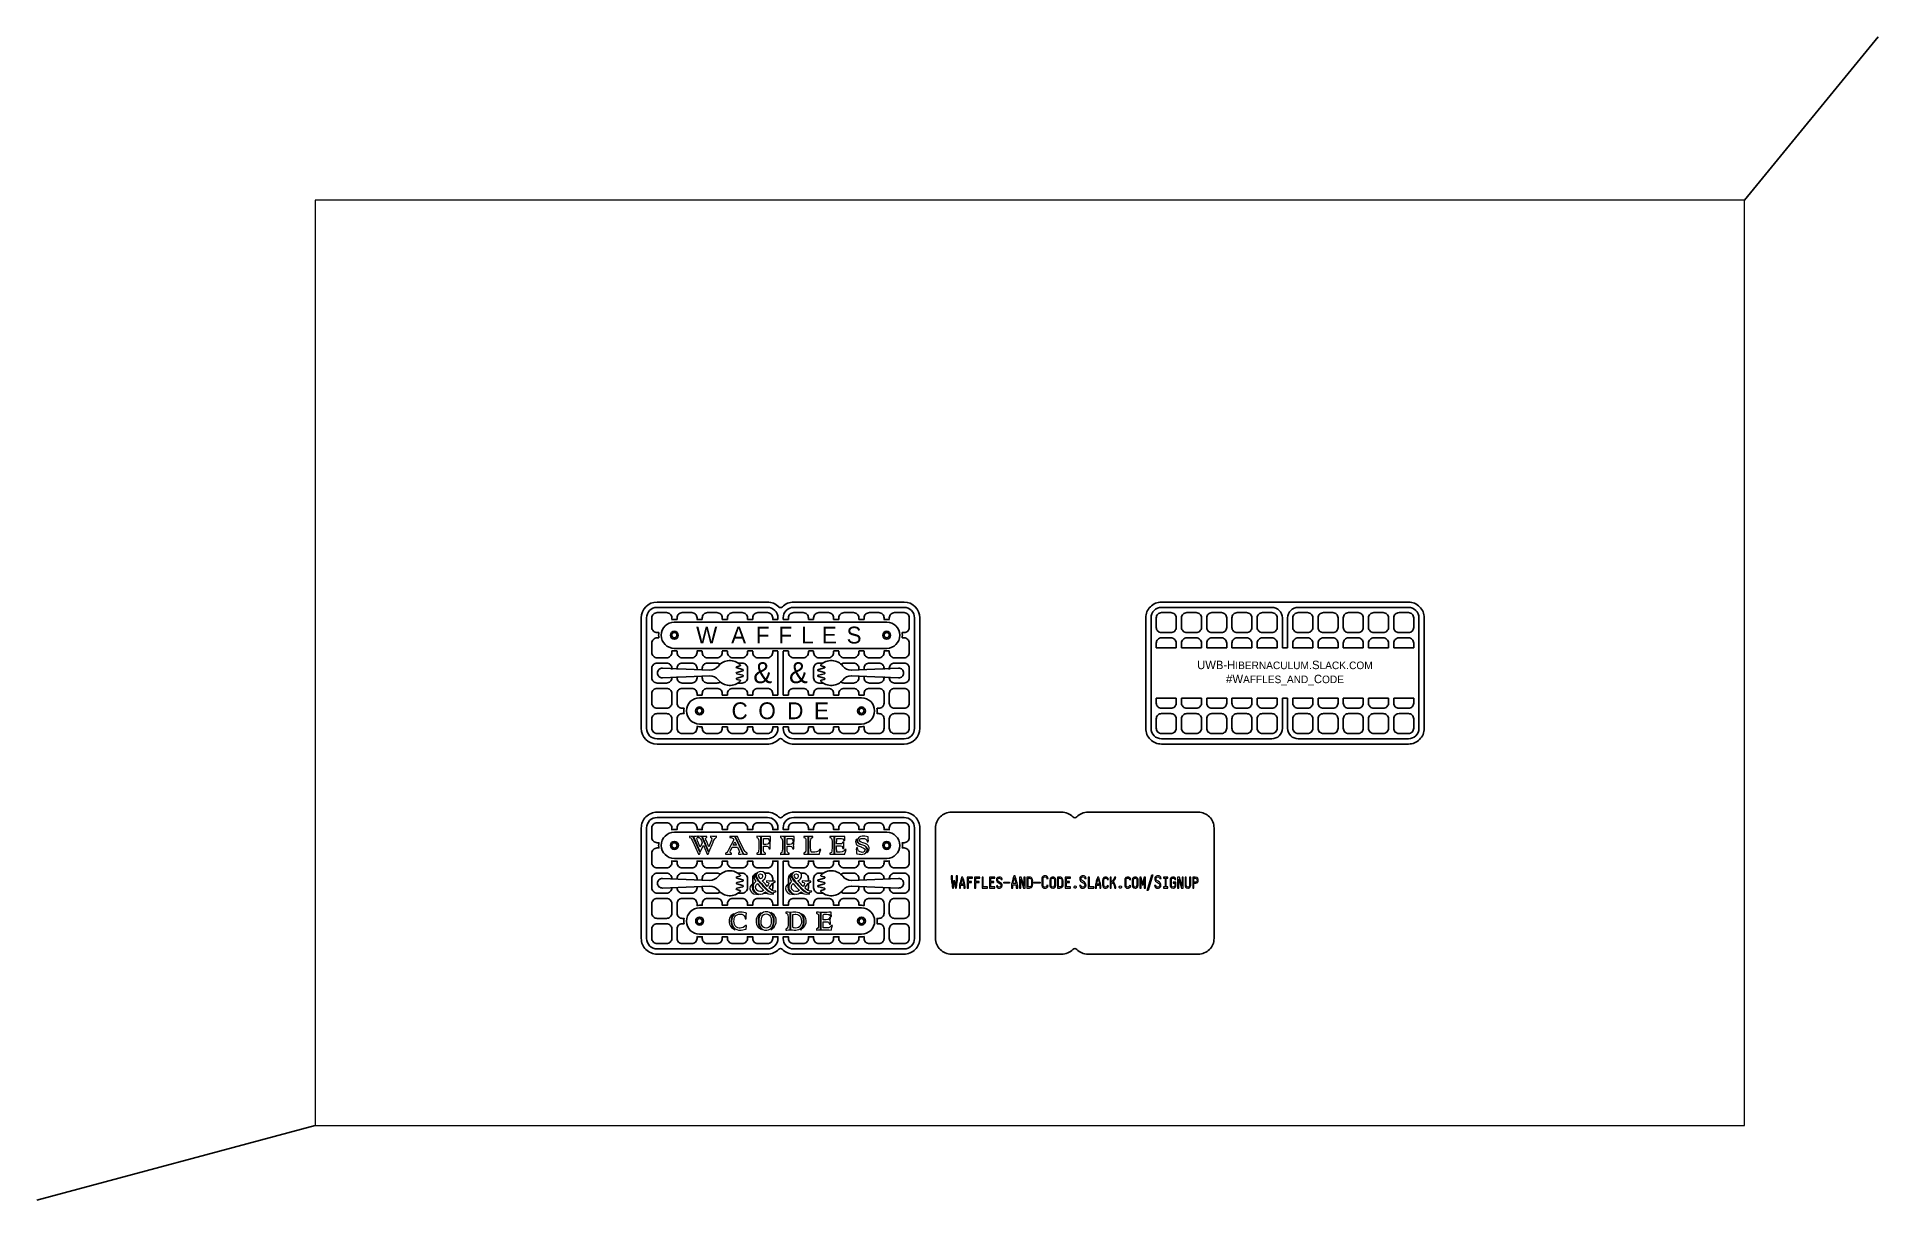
# Paper-space layout 'Layout1' of a CAD drawing. Header units: inches. Extents: x -3.3 to 18.6, y -0.9 to 12.9.
# The model-space entities are those that its viewports show. They can reach past a viewport. Long polylines and large blocks are cut down to what shows.
import ezdxf

# ---------------------------------------------------------------- set-up
doc = ezdxf.new("R2010")
doc.units = ezdxf.units.IN
doc.header["$MEASUREMENT"] = 0
doc.styles.get("Standard").update_dxf_attribs({"font": 'arial.ttf'})

psp = doc.layouts.get("Layout1")

msp = doc.modelspace()

# ---------------------------------------------------------------- texts
at = {"color": 30, "true_color": 0xf8991e, "attachment_point": 5}
for s, insert, char_height in [('{\\fColonna MT|b0|i0|c0|p82;\\T1.65;WAFFLES}', (16.571, -4.433), 0.2), ('\\pt1.75;{\\fColonna MT|b0|i0|c0|p82;\\T1.2;&}', (16.343, -4.88), 0.25), ('\\pt1.75;{\\fColonna MT|b0|i0|c0|p82;\\T1.2;&}', (16.768, -4.88), 0.25), ('{\\fColonna MT|b0|i0|c0|p82;UWB-H\\H0.9x;IBERNACULUM\\H1.1111x;.S\\H0.9x;LACK\\H1.1111x;.\\H0.9x;COM\\H1.1111x;^J}#{\\fColonna MT|b0|i0|c0|p82;W\\H0.9x;AFFLES_AND_\\H1.1111x;C\\H0.9x;ODE\\H2.0651x; }', (22.533, -4.883), 0.1), ('{\\fColonna MT|b0|i0|c0|p82;\\T1.65;CODE}', (16.588, -5.333), 0.2)]:
    msp.add_mtext_dynamic_manual_height_columns(s, width=2.525, gutter_width=1, heights=[0], dxfattribs=dict(at, insert=insert, char_height=char_height))

# ---------------------------------------------------------------- blocks, each defined once
blk = doc.blocks.new('Tag_Half')
at = {"color": 30, "true_color": 0xf8991e}
for points in [[(0, 0), (-1.263, 0, -1), (-1.263, 0.312), (0, 0.312)], [(-1.294, 0.341, -0.041886), (-1.263, 0.344), (-1.231, 0.344)], [(-1.447, 0.125, -0.08392), (-1.447, 0.187)], [(-1.231, -0.031), (-1.263, -0.031, -0.041886), (-1.294, -0.029)]]:
    blk.add_lwpolyline(points, format="xyb", dxfattribs=at)
for points in [[(-0.994, 0.344), (-0.931, 0.344)], [(-0.694, 0.344), (-0.631, 0.344)], [(-0.394, 0.344), (-0.331, 0.344)], [(-0.094, 0.344), (-0.031, 0.344)], [(-0.931, -0.031), (-0.994, -0.031)], [(-0.631, -0.031), (-0.694, -0.031)], [(-0.331, -0.031), (-0.394, -0.031)], [(-0.031, -0.031), (-0.094, -0.031)]]:
    blk.add_lwpolyline(points, dxfattribs=at)
for radius in [0.0469, 0.0312]:
    blk.add_circle((-1.263, 0.156), radius, dxfattribs=at)
blk = doc.blocks.new('LongTag')
at = {"color": 30, "true_color": 0xf8991e}
blk.add_blockref('Tag_Half', (0, -0.3125), dxfattribs=at)
at = {"color": 30, "true_color": 0xf8991e, "xscale": -1}
blk.add_blockref('Tag_Half', (0, -0.3125), dxfattribs=at)
blk = doc.blocks.new('Tag_Short_Half')
at = {"color": 30, "true_color": 0xf8991e}
for points in [[(0, -0.312), (-0.963, -0.312, -1), (-0.963, 0), (0, 0)], [(-0.994, 0.029, -0.041886), (-0.963, 0.031), (-0.931, 0.031)], [(-1.147, -0.187, -0.08392), (-1.147, -0.125)], [(-0.931, -0.344), (-0.963, -0.344, -0.041886), (-0.994, -0.341)]]:
    blk.add_lwpolyline(points, format="xyb", dxfattribs=at)
for points in [[(-0.694, 0.031), (-0.631, 0.031)], [(-0.394, 0.031), (-0.331, 0.031)], [(-0.094, 0.031), (-0.031, 0.031)], [(-0.631, -0.344), (-0.694, -0.344)], [(-0.331, -0.344), (-0.394, -0.344)], [(-0.031, -0.344), (-0.094, -0.344)]]:
    blk.add_lwpolyline(points, dxfattribs=at)
for radius in [0.0469, 0.0312]:
    blk.add_circle((-0.963, -0.156), radius, dxfattribs=at)
blk = doc.blocks.new('Spork')
at = {"color": 30, "true_color": 0xf8991e}
for p, q in [((0.459, 0.034), (-0.104, 0.057)), ((0.817, 0.085), (0.779, 0.075)), ((0.851, 0.041), (0.779, 0.06)), ((0.851, 0.026), (0.779, 0.008))]:
    blk.add_line(p, q, dxfattribs=at)
for centre, radius, start, end in [((-0.106, 0), 0.0571, 87.6118, 180), ((0.461, 0.159), 0.125, 268.7974, 322.8617), ((0.781, 0.068), 0.00781, 104.5074, 255.4926), ((0.781, 0), 0.00781, 104.5074, 180), ((0.815, 0.092), 0.00781, 284.5074, 34.986), ((0.849, 0.034), 0.00781, 284.5074, 75.4926)]:
    blk.add_arc(centre, radius, start, end, dxfattribs=at)
blk.add_ellipse((0.697, 0), major_axis=(0.164, 0), ratio=0.902714, start_param=6.995762, end_param=8.825098, dxfattribs=at)
blk = doc.blocks.new('Text')
at = {"color": 240, "lineweight": 0, "true_color": 0xed1f24}
for points in [[(-1.021, 0.519), (-1.016, 0.519), (-1.005, 0.513), (-0.994, 0.5), (-0.983, 0.48), (-0.911, 0.319), (-0.902, 0.319), (-0.893, 0.338), (-0.978, 0.53), (-0.999, 0.531), (-1.021, 0.533)], [(-0.915, 0.52), (-0.906, 0.517), (-0.892, 0.507), (-0.888, 0.501), (-0.878, 0.482), (-0.867, 0.456), (-0.891, 0.403), (-0.924, 0.48), (-0.93, 0.495), (-0.933, 0.509), (-0.921, 0.522), (-0.921, 0.533), (-0.939, 0.531), (-0.947, 0.531), (-0.973, 0.53), (-0.891, 0.343), (-0.854, 0.426), (-0.809, 0.319), (-0.799, 0.319), (-0.791, 0.338), (-0.871, 0.53), (-0.89, 0.531), (-0.915, 0.533)], [(-0.819, 0.478), (-0.825, 0.493), (-0.828, 0.508), (-0.827, 0.509), (-0.815, 0.522), (-0.815, 0.532), (-0.821, 0.532), (-0.839, 0.531), (-0.867, 0.53), (-0.789, 0.343), (-0.739, 0.464), (-0.736, 0.471), (-0.727, 0.49), (-0.719, 0.503), (-0.715, 0.508), (-0.698, 0.521), (-0.698, 0.533), (-0.716, 0.531), (-0.736, 0.53), (-0.744, 0.53), (-0.771, 0.533), (-0.771, 0.521), (-0.76, 0.515), (-0.754, 0.502), (-0.757, 0.487), (-0.764, 0.467), (-0.789, 0.406)], [(-0.52, 0.319), (-0.52, 0.331), (-0.53, 0.337), (-0.536, 0.349), (-0.532, 0.363), (-0.53, 0.368), (-0.529, 0.37), (-0.512, 0.403), (-0.448, 0.403), (-0.432, 0.37), (-0.427, 0.358), (-0.424, 0.343), (-0.424, 0.341), (-0.438, 0.331), (-0.438, 0.319), (-0.427, 0.32), (-0.407, 0.322), (-0.381, 0.323), (-0.481, 0.53), (-0.484, 0.53), (-0.505, 0.531), (-0.51, 0.531), (-0.529, 0.532), (-0.541, 0.532), (-0.541, 0.519), (-0.525, 0.517), (-0.509, 0.511), (-0.502, 0.505), (-0.493, 0.492), (-0.554, 0.373), (-0.554, 0.373), (-0.565, 0.355), (-0.577, 0.341), (-0.592, 0.331), (-0.592, 0.319), (-0.576, 0.321), (-0.575, 0.321), (-0.556, 0.322), (-0.537, 0.321)], [(-0.479, 0.467), (-0.459, 0.427), (-0.5, 0.427)], [(-0.477, 0.53), (-0.377, 0.322), (-0.36, 0.322), (-0.332, 0.319), (-0.332, 0.331), (-0.335, 0.333), (-0.347, 0.34), (-0.358, 0.351), (-0.37, 0.367), (-0.381, 0.388), (-0.425, 0.479), (-0.427, 0.482), (-0.427, 0.483), (-0.435, 0.502), (-0.439, 0.51), (-0.447, 0.53)], [(-0.219, 0.52), (-0.214, 0.518), (-0.201, 0.508), (-0.197, 0.497), (-0.195, 0.475), (-0.195, 0.383), (-0.195, 0.383), (-0.197, 0.36), (-0.2, 0.346), (-0.203, 0.342), (-0.219, 0.331), (-0.219, 0.317), (-0.213, 0.32), (-0.193, 0.322), (-0.17, 0.322), (-0.17, 0.53), (-0.194, 0.531), (-0.219, 0.533)], [(-0.088, 0.413), (-0.078, 0.405), (-0.073, 0.385), (-0.06, 0.385), (-0.06, 0.396), (-0.061, 0.412), (-0.061, 0.428), (-0.061, 0.433), (-0.06, 0.46), (-0.073, 0.46), (-0.075, 0.454), (-0.085, 0.442), (-0.092, 0.439), (-0.113, 0.437), (-0.14, 0.437), (-0.14, 0.471), (-0.14, 0.471), (-0.14, 0.493), (-0.138, 0.506), (-0.131, 0.507), (-0.096, 0.507), (-0.084, 0.505), (-0.074, 0.495), (-0.067, 0.473), (-0.055, 0.473), (-0.055, 0.483), (-0.055, 0.498), (-0.056, 0.514), (-0.056, 0.532), (-0.078, 0.531), (-0.098, 0.53), (-0.114, 0.53), (-0.166, 0.53), (-0.166, 0.322), (-0.153, 0.322), (-0.144, 0.322), (-0.114, 0.319), (-0.114, 0.332), (-0.121, 0.334), (-0.132, 0.341), (-0.138, 0.355), (-0.14, 0.377), (-0.14, 0.415), (-0.101, 0.415)], [(0.061, 0.52), (0.067, 0.518), (0.08, 0.508), (0.084, 0.497), (0.085, 0.475), (0.085, 0.383), (0.085, 0.383), (0.084, 0.36), (0.08, 0.346), (0.078, 0.342), (0.061, 0.331), (0.061, 0.313), (0.069, 0.32), (0.088, 0.322), (0.111, 0.322), (0.111, 0.53), (0.106, 0.53), (0.086, 0.531), (0.061, 0.533)], [(0.193, 0.413), (0.203, 0.405), (0.208, 0.385), (0.221, 0.385), (0.221, 0.396), (0.22, 0.412), (0.219, 0.427), (0.22, 0.433), (0.221, 0.46), (0.208, 0.46), (0.206, 0.454), (0.196, 0.442), (0.189, 0.439), (0.168, 0.437), (0.141, 0.437), (0.141, 0.471), (0.141, 0.471), (0.141, 0.493), (0.142, 0.506), (0.149, 0.507), (0.185, 0.507), (0.197, 0.505), (0.206, 0.495), (0.214, 0.473), (0.226, 0.473), (0.226, 0.483), (0.225, 0.498), (0.225, 0.514), (0.225, 0.532), (0.203, 0.531), (0.183, 0.53), (0.167, 0.53), (0.115, 0.53), (0.115, 0.322), (0.128, 0.322), (0.137, 0.322), (0.166, 0.319), (0.166, 0.332), (0.159, 0.334), (0.149, 0.341), (0.143, 0.355), (0.141, 0.376), (0.141, 0.415), (0.179, 0.415)], [(0.342, 0.52), (0.346, 0.519), (0.36, 0.509), (0.365, 0.497), (0.366, 0.474), (0.366, 0.385), (0.366, 0.384), (0.365, 0.362), (0.361, 0.348), (0.359, 0.343), (0.342, 0.331), (0.342, 0.319), (0.358, 0.321), (0.375, 0.322), (0.392, 0.322), (0.392, 0.53), (0.342, 0.532)], [(0.492, 0.348), (0.472, 0.346), (0.433, 0.346), (0.426, 0.347), (0.423, 0.361), (0.422, 0.373), (0.421, 0.394), (0.421, 0.475), (0.422, 0.492), (0.427, 0.507), (0.429, 0.511), (0.447, 0.521), (0.447, 0.532), (0.429, 0.531), (0.419, 0.531), (0.395, 0.53), (0.395, 0.322), (0.487, 0.322), (0.5, 0.322), (0.525, 0.319), (0.525, 0.325), (0.531, 0.343), (0.535, 0.356), (0.541, 0.378), (0.528, 0.378), (0.517, 0.362), (0.504, 0.352)], [(0.651, 0.52), (0.656, 0.519), (0.669, 0.508), (0.674, 0.496), (0.676, 0.474), (0.676, 0.395), (0.676, 0.392), (0.675, 0.369), (0.674, 0.355), (0.668, 0.341), (0.651, 0.331), (0.651, 0.319), (0.668, 0.321), (0.684, 0.322), (0.701, 0.322), (0.701, 0.53), (0.69, 0.53), (0.673, 0.531), (0.651, 0.532)], [(0.835, 0.349), (0.836, 0.35), (0.843, 0.375), (0.83, 0.375), (0.819, 0.36), (0.806, 0.351), (0.795, 0.347), (0.773, 0.346), (0.745, 0.346), (0.732, 0.346), (0.731, 0.363), (0.73, 0.383), (0.73, 0.419), (0.772, 0.419), (0.781, 0.419), (0.796, 0.414), (0.798, 0.412), (0.805, 0.39), (0.818, 0.39), (0.817, 0.411), (0.817, 0.412), (0.816, 0.431), (0.816, 0.439), (0.818, 0.465), (0.805, 0.465), (0.802, 0.458), (0.793, 0.445), (0.788, 0.444), (0.766, 0.442), (0.73, 0.442), (0.73, 0.468), (0.731, 0.48), (0.731, 0.495), (0.734, 0.506), (0.743, 0.507), (0.773, 0.507), (0.789, 0.506), (0.803, 0.503), (0.806, 0.501), (0.818, 0.482), (0.829, 0.482), (0.829, 0.492), (0.828, 0.502), (0.827, 0.519), (0.828, 0.532), (0.797, 0.531), (0.778, 0.53), (0.764, 0.53), (0.705, 0.53), (0.705, 0.322), (0.785, 0.322), (0.802, 0.322), (0.827, 0.319), (0.829, 0.329)], [(1.028, 0.343), (1.012, 0.347), (0.996, 0.357), (0.992, 0.361), (0.983, 0.375), (0.978, 0.397), (0.965, 0.397), (0.964, 0.378), (0.965, 0.359), (0.966, 0.341), (0.966, 0.331), (0.97, 0.326), (0.977, 0.326), (0.998, 0.322), (1.014, 0.32), (1.031, 0.318), (1.043, 0.319), (1.063, 0.324), (1.078, 0.335), (1.09, 0.353), (1.094, 0.373), (1.091, 0.391), (1.079, 0.407), (1.07, 0.414), (1.053, 0.422), (1.03, 0.43), (1.01, 0.437), (0.996, 0.443), (0.993, 0.446), (0.98, 0.459), (0.978, 0.464), (0.974, 0.482), (0.976, 0.5), (0.96, 0.486), (0.956, 0.466), (0.957, 0.458), (0.964, 0.439), (0.969, 0.433), (0.985, 0.421), (0.999, 0.415), (1.021, 0.407), (1.028, 0.405), (1.048, 0.397), (1.06, 0.39), (1.064, 0.386), (1.069, 0.371), (1.068, 0.365), (1.059, 0.351), (1.051, 0.346), (1.034, 0.342)], [(0.977, 0.484), (0.979, 0.469), (0.99, 0.453), (0.999, 0.447), (1.016, 0.439), (1.04, 0.431), (1.061, 0.423), (1.075, 0.416), (1.079, 0.413), (1.091, 0.399), (1.094, 0.392), (1.097, 0.374), (1.097, 0.368), (1.089, 0.341), (1.103, 0.349), (1.114, 0.366), (1.118, 0.387), (1.117, 0.398), (1.11, 0.417), (1.104, 0.425), (1.088, 0.438), (1.086, 0.439), (1.071, 0.446), (1.048, 0.454), (1.042, 0.456), (1.022, 0.464), (1.01, 0.471), (1.008, 0.472), (1.002, 0.487), (1.002, 0.489), (1.012, 0.501), (1.022, 0.506), (1.041, 0.508), (1.044, 0.508), (1.063, 0.505), (1.078, 0.499), (1.089, 0.487), (1.094, 0.466), (1.107, 0.466), (1.108, 0.483), (1.107, 0.5), (1.107, 0.513), (1.106, 0.52), (1.106, 0.525), (1.086, 0.53), (1.066, 0.533), (1.048, 0.534), (1.033, 0.533), (1.013, 0.529), (0.997, 0.522), (0.995, 0.52), (0.982, 0.504)], [(-0.264, -0.07), (-0.262, -0.087), (-0.255, -0.107), (-0.241, -0.127), (-0.24, -0.128), (-0.223, -0.142), (-0.203, -0.151), (-0.181, -0.154), (-0.173, -0.154), (-0.153, -0.15), (-0.133, -0.14), (-0.117, -0.128), (-0.109, -0.135), (-0.09, -0.147), (-0.078, -0.152), (-0.053, -0.155), (-0.015, -0.15), (-0.055, -0.137), (-0.075, -0.127), (-0.087, -0.118), (-0.103, -0.104), (-0.121, -0.086), (-0.122, -0.084), (-0.138, -0.067), (-0.148, -0.057), (-0.163, -0.04), (-0.168, -0.034), (-0.181, -0.019), (-0.182, -0.017), (-0.198, 0.001), (-0.21, 0.016), (-0.213, 0.021), (-0.224, 0.038), (-0.23, 0.052), (-0.237, 0.087), (-0.246, 0.066), (-0.251, 0.043), (-0.249, 0.034), (-0.242, 0.014), (-0.23, -0.005), (-0.238, -0.012), (-0.253, -0.029), (-0.261, -0.048)], [(-0.1, -0.096), (-0.086, -0.109), (-0.07, -0.121), (-0.068, -0.123), (-0.046, -0.134), (-0.026, -0.138), (-0.017, -0.137), (0.01, -0.125), (0.002, -0.114), (-0.015, -0.118), (-0.023, -0.117), (-0.038, -0.11), (-0.056, -0.097), (-0.074, -0.081), (-0.065, -0.07), (-0.063, -0.067), (-0.048, -0.047), (-0.033, -0.03), (-0.018, -0.018), (0, -0.013), (0, 0), (-0.006, 0), (-0.028, -0.001), (-0.044, -0.001), (-0.05, -0.001), (-0.07, 0), (-0.103, 0.003), (-0.103, -0.011), (-0.081, -0.018), (-0.075, -0.029), (-0.075, -0.03), (-0.082, -0.045), (-0.094, -0.062), (-0.103, -0.052), (-0.121, -0.033), (-0.136, -0.017), (-0.148, -0.003), (-0.155, 0.005), (-0.142, 0.013), (-0.125, 0.029), (-0.114, 0.046), (-0.111, 0.064), (-0.114, 0.082), (-0.128, 0.1), (-0.147, 0.11), (-0.171, 0.113), (-0.192, 0.111), (-0.211, 0.101), (-0.22, 0.091), (-0.227, 0.07), (-0.227, 0.068), (-0.222, 0.049), (-0.21, 0.026), (-0.204, 0.019), (-0.193, 0.005), (-0.179, -0.011), (-0.163, -0.03), (-0.143, -0.051), (-0.129, -0.066), (-0.113, -0.082)], [(-0.174, 0.086), (-0.156, 0.079), (-0.156, 0.078), (-0.15, 0.06), (-0.152, 0.052), (-0.16, 0.037), (-0.174, 0.027), (-0.176, 0.029), (-0.182, 0.037), (-0.195, 0.056), (-0.198, 0.068), (-0.192, 0.081), (-0.174, 0.086)], [(0.163, -0.048), (0.161, -0.07), (0.162, -0.087), (0.17, -0.107), (0.184, -0.127), (0.185, -0.128), (0.202, -0.142), (0.222, -0.151), (0.244, -0.154), (0.252, -0.154), (0.272, -0.15), (0.292, -0.14), (0.308, -0.128), (0.316, -0.135), (0.334, -0.147), (0.347, -0.152), (0.371, -0.155), (0.41, -0.15), (0.37, -0.137), (0.35, -0.127), (0.338, -0.118), (0.322, -0.104), (0.304, -0.086), (0.303, -0.084), (0.287, -0.067), (0.277, -0.057), (0.262, -0.04), (0.256, -0.034), (0.243, -0.019), (0.242, -0.017), (0.227, 0.001), (0.215, 0.016), (0.212, 0.021), (0.201, 0.038), (0.195, 0.052), (0.188, 0.087), (0.178, 0.066), (0.174, 0.043), (0.176, 0.034), (0.183, 0.014), (0.195, -0.005), (0.186, -0.012), (0.172, -0.029)], [(0.311, -0.082), (0.325, -0.096), (0.339, -0.109), (0.355, -0.121), (0.357, -0.123), (0.379, -0.134), (0.398, -0.138), (0.408, -0.137), (0.435, -0.125), (0.427, -0.114), (0.41, -0.118), (0.402, -0.117), (0.387, -0.11), (0.369, -0.097), (0.351, -0.081), (0.36, -0.07), (0.362, -0.067), (0.377, -0.047), (0.392, -0.03), (0.407, -0.018), (0.425, -0.013), (0.425, 0), (0.419, 0), (0.397, -0.001), (0.381, -0.001), (0.374, -0.001), (0.355, 0), (0.322, 0.003), (0.322, -0.011), (0.344, -0.018), (0.35, -0.029), (0.35, -0.03), (0.343, -0.045), (0.331, -0.062), (0.322, -0.052), (0.304, -0.033), (0.289, -0.017), (0.276, -0.003), (0.27, 0.005), (0.283, 0.013), (0.3, 0.029), (0.311, 0.046), (0.314, 0.064), (0.311, 0.082), (0.296, 0.1), (0.278, 0.11), (0.254, 0.113), (0.232, 0.111), (0.213, 0.101), (0.204, 0.091), (0.198, 0.07), (0.198, 0.068), (0.202, 0.049), (0.215, 0.026), (0.221, 0.019), (0.232, 0.005), (0.246, -0.011), (0.262, -0.03), (0.282, -0.051), (0.296, -0.066)], [(0.251, 0.086), (0.268, 0.079), (0.269, 0.078), (0.274, 0.06), (0.273, 0.052), (0.265, 0.037), (0.251, 0.027), (0.249, 0.029), (0.243, 0.037), (0.23, 0.056), (0.227, 0.068), (0.233, 0.081), (0.251, 0.086)], [(-0.287, -0.046), (-0.298, -0.065), (-0.301, -0.086), (-0.301, -0.093), (-0.295, -0.114), (-0.282, -0.133), (-0.274, -0.139), (-0.254, -0.149), (-0.196, -0.16), (-0.23, -0.144), (-0.245, -0.132), (-0.259, -0.115), (-0.261, -0.111), (-0.268, -0.092), (-0.27, -0.072), (-0.269, -0.057), (-0.259, -0.017)], [(-0.184, -0.125), (-0.202, -0.119), (-0.217, -0.107), (-0.219, -0.104), (-0.23, -0.086), (-0.233, -0.068), (-0.231, -0.056), (-0.224, -0.039), (-0.212, -0.027), (-0.204, -0.038), (-0.197, -0.045), (-0.182, -0.062), (-0.171, -0.074), (-0.156, -0.09), (-0.149, -0.098), (-0.138, -0.109), (-0.141, -0.111), (-0.159, -0.122), (-0.176, -0.125)], [(0.138, -0.046), (0.127, -0.065), (0.123, -0.086), (0.124, -0.093), (0.129, -0.114), (0.143, -0.133), (0.151, -0.139), (0.171, -0.149), (0.229, -0.16), (0.195, -0.144), (0.179, -0.132), (0.166, -0.115), (0.164, -0.111), (0.157, -0.092), (0.154, -0.072), (0.156, -0.057), (0.165, -0.017)], [(0.241, -0.125), (0.223, -0.119), (0.208, -0.107), (0.205, -0.104), (0.195, -0.086), (0.192, -0.068), (0.193, -0.056), (0.201, -0.039), (0.213, -0.027), (0.221, -0.038), (0.227, -0.045), (0.243, -0.062), (0.253, -0.074), (0.268, -0.09), (0.276, -0.098), (0.287, -0.109), (0.284, -0.111), (0.266, -0.122), (0.249, -0.125)], [(-0.512, -0.4), (-0.528, -0.414), (-0.533, -0.421), (-0.543, -0.44), (-0.547, -0.456), (-0.549, -0.476), (-0.548, -0.49), (-0.544, -0.51), (-0.537, -0.528), (-0.533, -0.535), (-0.519, -0.551), (-0.476, -0.578), (-0.502, -0.547), (-0.511, -0.533), (-0.517, -0.517), (-0.521, -0.498), (-0.522, -0.476), (-0.522, -0.475), (-0.52, -0.454), (-0.517, -0.436), (-0.51, -0.42), (-0.492, -0.39)], [(-0.38, -0.55), (-0.382, -0.551), (-0.399, -0.557), (-0.418, -0.559), (-0.427, -0.558), (-0.446, -0.554), (-0.461, -0.547), (-0.473, -0.536), (-0.477, -0.53), (-0.485, -0.515), (-0.49, -0.497), (-0.491, -0.477), (-0.49, -0.461), (-0.487, -0.442), (-0.48, -0.426), (-0.471, -0.413), (-0.467, -0.409), (-0.453, -0.399), (-0.437, -0.393), (-0.417, -0.391), (-0.413, -0.391), (-0.396, -0.394), (-0.382, -0.401), (-0.371, -0.411), (-0.363, -0.426), (-0.356, -0.448), (-0.345, -0.448), (-0.344, -0.425), (-0.344, -0.42), (-0.344, -0.412), (-0.344, -0.408), (-0.342, -0.381), (-0.355, -0.377), (-0.374, -0.372), (-0.394, -0.369), (-0.413, -0.368), (-0.416, -0.368), (-0.437, -0.37), (-0.457, -0.375), (-0.474, -0.383), (-0.489, -0.395), (-0.494, -0.4), (-0.505, -0.415), (-0.512, -0.433), (-0.517, -0.453), (-0.518, -0.475), (-0.518, -0.483), (-0.516, -0.505), (-0.51, -0.524), (-0.502, -0.541), (-0.491, -0.555), (-0.49, -0.556), (-0.475, -0.568), (-0.458, -0.576), (-0.438, -0.581), (-0.416, -0.583), (-0.405, -0.582), (-0.384, -0.58), (-0.369, -0.576), (-0.347, -0.569), (-0.34, -0.528), (-0.351, -0.528), (-0.364, -0.541)], [(-0.2, -0.401), (-0.212, -0.415), (-0.22, -0.432), (-0.226, -0.451), (-0.227, -0.474), (-0.226, -0.494), (-0.221, -0.513), (-0.213, -0.531), (-0.202, -0.546), (-0.164, -0.576), (-0.182, -0.548), (-0.189, -0.532), (-0.195, -0.514), (-0.198, -0.496), (-0.199, -0.475), (-0.199, -0.467), (-0.197, -0.446), (-0.193, -0.428), (-0.187, -0.411), (-0.168, -0.376)], [(-0.14, -0.369), (-0.157, -0.379), (-0.172, -0.393), (-0.175, -0.397), (-0.184, -0.412), (-0.19, -0.43), (-0.193, -0.451), (-0.195, -0.474), (-0.195, -0.479), (-0.193, -0.501), (-0.188, -0.521), (-0.182, -0.539), (-0.172, -0.554), (-0.163, -0.564), (-0.148, -0.575), (-0.129, -0.582), (-0.108, -0.584), (-0.1, -0.583), (-0.08, -0.58), (-0.062, -0.572), (-0.056, -0.567), (-0.042, -0.553), (-0.031, -0.534), (-0.031, -0.533), (-0.025, -0.516), (-0.021, -0.496), (-0.02, -0.474), (-0.02, -0.467), (-0.022, -0.444), (-0.027, -0.424), (-0.034, -0.407), (-0.044, -0.393), (-0.052, -0.384), (-0.068, -0.373), (-0.087, -0.366), (-0.108, -0.364), (-0.121, -0.365)], [(-0.123, -0.557), (-0.137, -0.552), (-0.147, -0.544), (-0.156, -0.532), (-0.162, -0.518), (-0.166, -0.499), (-0.167, -0.476), (-0.167, -0.471), (-0.165, -0.449), (-0.161, -0.43), (-0.155, -0.415), (-0.147, -0.404), (-0.136, -0.396), (-0.124, -0.391), (-0.108, -0.39), (-0.106, -0.39), (-0.09, -0.392), (-0.078, -0.397), (-0.067, -0.405), (-0.059, -0.417), (-0.053, -0.432), (-0.049, -0.452), (-0.048, -0.474), (-0.048, -0.476), (-0.049, -0.499), (-0.053, -0.517), (-0.06, -0.532), (-0.068, -0.544), (-0.079, -0.552), (-0.092, -0.557), (-0.107, -0.558)], [(-0.034, -0.399), (-0.027, -0.413), (-0.021, -0.43), (-0.018, -0.449), (-0.017, -0.471), (-0.017, -0.483), (-0.019, -0.505), (-0.023, -0.523), (-0.029, -0.539), (-0.051, -0.577), (-0.014, -0.546), (-0.003, -0.531), (0.005, -0.514), (0.01, -0.495), (0.012, -0.473), (0.01, -0.452), (0.006, -0.433), (-0.003, -0.416), (-0.014, -0.401), (-0.051, -0.372)], [(0.128, -0.381), (0.137, -0.384), (0.149, -0.395), (0.152, -0.406), (0.154, -0.427), (0.154, -0.504), (0.153, -0.522), (0.152, -0.542), (0.148, -0.554), (0.145, -0.559), (0.128, -0.57), (0.128, -0.582), (0.137, -0.581), (0.159, -0.579), (0.179, -0.579), (0.179, -0.371), (0.172, -0.371), (0.154, -0.37), (0.128, -0.369)], [(0.224, -0.37), (0.211, -0.37), (0.183, -0.371), (0.183, -0.579), (0.199, -0.579), (0.203, -0.579), (0.206, -0.579), (0.227, -0.581), (0.245, -0.581), (0.262, -0.58), (0.281, -0.575), (0.298, -0.566), (0.313, -0.553), (0.316, -0.55), (0.325, -0.535), (0.332, -0.517), (0.336, -0.497), (0.338, -0.474), (0.337, -0.456), (0.334, -0.436), (0.327, -0.419), (0.324, -0.412), (0.312, -0.396), (0.296, -0.383), (0.285, -0.377), (0.267, -0.371), (0.246, -0.369), (0.244, -0.369)], [(0.247, -0.393), (0.265, -0.396), (0.28, -0.403), (0.293, -0.414), (0.298, -0.422), (0.306, -0.437), (0.31, -0.455), (0.311, -0.476), (0.311, -0.49), (0.307, -0.509), (0.301, -0.525), (0.292, -0.538), (0.291, -0.54), (0.277, -0.55), (0.261, -0.556), (0.241, -0.558), (0.227, -0.557), (0.213, -0.554), (0.21, -0.542), (0.209, -0.523), (0.208, -0.498), (0.208, -0.453), (0.208, -0.452), (0.209, -0.423), (0.21, -0.404), (0.211, -0.397), (0.218, -0.395), (0.238, -0.392)], [(0.311, -0.387), (0.331, -0.418), (0.337, -0.434), (0.34, -0.454), (0.341, -0.477), (0.341, -0.495), (0.337, -0.515), (0.331, -0.531), (0.323, -0.545), (0.299, -0.581), (0.341, -0.546), (0.353, -0.531), (0.362, -0.515), (0.367, -0.496), (0.369, -0.476), (0.369, -0.466), (0.365, -0.446), (0.358, -0.428), (0.353, -0.42), (0.34, -0.404)], [(0.49, -0.381), (0.496, -0.383), (0.509, -0.393), (0.513, -0.405), (0.515, -0.427), (0.515, -0.506), (0.515, -0.509), (0.515, -0.532), (0.513, -0.546), (0.507, -0.56), (0.49, -0.57), (0.49, -0.582), (0.507, -0.58), (0.523, -0.579), (0.54, -0.579), (0.54, -0.371), (0.53, -0.371), (0.513, -0.37), (0.49, -0.369)], [(0.674, -0.552), (0.675, -0.551), (0.683, -0.526), (0.67, -0.526), (0.658, -0.541), (0.645, -0.551), (0.634, -0.554), (0.612, -0.556), (0.584, -0.556), (0.572, -0.555), (0.57, -0.539), (0.57, -0.518), (0.57, -0.482), (0.612, -0.482), (0.621, -0.482), (0.635, -0.488), (0.637, -0.49), (0.644, -0.511), (0.657, -0.511), (0.656, -0.491), (0.656, -0.489), (0.655, -0.47), (0.655, -0.462), (0.657, -0.436), (0.644, -0.436), (0.642, -0.443), (0.632, -0.456), (0.627, -0.457), (0.605, -0.459), (0.57, -0.459), (0.57, -0.433), (0.57, -0.421), (0.571, -0.406), (0.573, -0.395), (0.582, -0.394), (0.612, -0.394), (0.628, -0.395), (0.642, -0.398), (0.645, -0.401), (0.657, -0.42), (0.668, -0.42), (0.668, -0.41), (0.667, -0.399), (0.667, -0.382), (0.667, -0.369), (0.637, -0.37), (0.617, -0.371), (0.604, -0.371), (0.544, -0.371), (0.544, -0.579), (0.624, -0.579), (0.641, -0.58), (0.666, -0.582), (0.669, -0.572)]]:
    blk.add_lwpolyline(points, close=True, dxfattribs=at)

# ---------------------------------------------------------------- linework, layer by layer
at = {"color": 30, "true_color": 0xf8991e}
for p, q in [((16.377, -4.04), (15.065, -4.04)), ((16.377, -4.102), (15.065, -4.102)), ((18.002, -4.04), (16.69, -4.04)), ((22.377, -4.102), (21.065, -4.102)), ((24.002, -4.102), (22.69, -4.102)), ((14.877, -4.227), (14.877, -5.54)), ((14.94, -5.54), (14.94, -4.227)), ((16.502, -4.227), (16.502, -4.246)), ((18.19, -5.54), (18.19, -4.227)), ((20.94, -5.54), (20.94, -4.227)), ((22.502, -4.227), (22.502, -4.583)), ((24.127, -5.54), (24.127, -4.227)), ((21.002, -4.583), (21.24, -4.583)), ((21.302, -4.583), (21.54, -4.583)), ((21.602, -4.583), (21.84, -4.583)), ((21.902, -4.583), (22.14, -4.583)), ((22.202, -4.583), (22.44, -4.583)), ((22.502, -4.583), (22.565, -4.583)), ((22.627, -4.583), (22.865, -4.583)), ((22.927, -4.583), (23.165, -4.583)), ((23.227, -4.583), (23.465, -4.583)), ((23.527, -4.583), (23.765, -4.583)), ((23.827, -4.583), (24.065, -4.583)), ((16.502, -4.621), (16.502, -5.146)), ((16.565, -4.621), (16.565, -5.146)), ((21.002, -5.183), (21.24, -5.183)), ((21.302, -5.183), (21.54, -5.183)), ((21.602, -5.183), (21.84, -5.183)), ((21.902, -5.183), (22.14, -5.183)), ((22.202, -5.183), (22.44, -5.183)), ((22.502, -5.183), (22.502, -5.54)), ((22.502, -5.183), (22.565, -5.183)), ((22.565, -5.183), (22.565, -5.54)), ((22.627, -5.183), (22.865, -5.183)), ((22.927, -5.183), (23.165, -5.183)), ((23.227, -5.183), (23.465, -5.183)), ((23.527, -5.183), (23.765, -5.183)), ((23.827, -5.183), (24.065, -5.183)), ((16.377, -5.665), (15.065, -5.665)), ((16.502, -5.521), (16.502, -5.54)), ((22.377, -5.665), (21.065, -5.665)), ((22.69, -5.665), (24.002, -5.665)), ((15.065, -5.727), (16.377, -5.727)), ((16.69, -5.727), (18.002, -5.727))]:
    msp.add_line(p, q, dxfattribs=at)
at = {"color": 30, "lineweight": 0}
for p, q in [((18.58, -7.295), (18.564, -7.295)), ((18.564, -7.295), (18.564, -7.331)), ((18.564, -7.331), (18.564, -7.336)), ((18.564, -7.336), (18.565, -7.347)), ((18.565, -7.347), (18.566, -7.358)), ((18.566, -7.358), (18.567, -7.371)), ((18.567, -7.371), (18.57, -7.386)), ((18.57, -7.386), (18.573, -7.402)), ((18.573, -7.402), (18.576, -7.42)), ((18.576, -7.42), (18.579, -7.439)), ((18.579, -7.439), (18.589, -7.439)), ((18.58, -7.331), (18.58, -7.295)), ((18.58, -7.341), (18.58, -7.331)), ((18.581, -7.353), (18.58, -7.341)), ((18.581, -7.367), (18.581, -7.353)), ((18.582, -7.383), (18.581, -7.367)), ((18.584, -7.4), (18.582, -7.383)), ((18.585, -7.411), (18.584, -7.4)), ((18.596, -7.353), (18.585, -7.411)), ((18.589, -7.439), (18.601, -7.378)), ((18.606, -7.353), (18.596, -7.353)), ((18.601, -7.378), (18.613, -7.439)), ((18.618, -7.411), (18.606, -7.353)), ((18.613, -7.439), (18.623, -7.439)), ((18.62, -7.393), (18.618, -7.411)), ((18.621, -7.376), (18.62, -7.393)), ((18.622, -7.361), (18.621, -7.376)), ((18.623, -7.348), (18.622, -7.361)), ((18.639, -7.295), (18.623, -7.295)), ((18.623, -7.295), (18.623, -7.331)), ((18.623, -7.331), (18.623, -7.337)), ((18.623, -7.337), (18.623, -7.348)), ((18.623, -7.439), (18.626, -7.427)), ((18.626, -7.427), (18.629, -7.409)), ((18.629, -7.409), (18.632, -7.392)), ((18.632, -7.392), (18.634, -7.377)), ((18.634, -7.377), (18.636, -7.363)), ((18.636, -7.363), (18.637, -7.351)), ((18.637, -7.351), (18.638, -7.34)), ((18.638, -7.34), (18.639, -7.331)), ((18.639, -7.331), (18.639, -7.295)), ((18.662, -7.408), (18.661, -7.418)), ((18.661, -7.418), (18.661, -7.426)), ((18.661, -7.426), (18.661, -7.439)), ((18.661, -7.439), (18.675, -7.439)), ((18.664, -7.398), (18.662, -7.408)), ((18.666, -7.386), (18.664, -7.398)), ((18.669, -7.373), (18.666, -7.386)), ((18.673, -7.359), (18.669, -7.373)), ((18.677, -7.344), (18.673, -7.359)), ((18.675, -7.419), (18.677, -7.405)), ((18.675, -7.426), (18.675, -7.419)), ((18.675, -7.439), (18.675, -7.426)), ((18.682, -7.327), (18.677, -7.344)), ((18.677, -7.405), (18.712, -7.405)), ((18.679, -7.39), (18.681, -7.379)), ((18.679, -7.392), (18.679, -7.39)), ((18.71, -7.392), (18.679, -7.392)), ((18.681, -7.379), (18.684, -7.367)), ((18.687, -7.31), (18.682, -7.327)), ((18.684, -7.367), (18.687, -7.354)), ((18.688, -7.309), (18.687, -7.31)), ((18.687, -7.354), (18.69, -7.34)), ((18.701, -7.309), (18.688, -7.309)), ((18.69, -7.34), (18.695, -7.326)), ((18.695, -7.326), (18.695, -7.328)), ((18.695, -7.328), (18.699, -7.343)), ((18.699, -7.343), (18.703, -7.356)), ((18.707, -7.327), (18.701, -7.309)), ((18.703, -7.356), (18.706, -7.37)), ((18.706, -7.37), (18.708, -7.381)), ((18.712, -7.343), (18.707, -7.327)), ((18.708, -7.381), (18.71, -7.392)), ((18.716, -7.358), (18.712, -7.343)), ((18.712, -7.405), (18.713, -7.414)), ((18.713, -7.414), (18.714, -7.426)), ((18.714, -7.426), (18.714, -7.439)), ((18.714, -7.439), (18.728, -7.439)), ((18.72, -7.372), (18.716, -7.358)), ((18.723, -7.385), (18.72, -7.372)), ((18.725, -7.397), (18.723, -7.385)), ((18.727, -7.408), (18.725, -7.397)), ((18.728, -7.417), (18.727, -7.408)), ((18.728, -7.425), (18.728, -7.417)), ((18.728, -7.426), (18.728, -7.425)), ((18.728, -7.439), (18.728, -7.426)), ((18.816, -7.309), (18.754, -7.309)), ((18.754, -7.309), (18.754, -7.439)), ((18.754, -7.439), (18.769, -7.439)), ((18.769, -7.363), (18.769, -7.322)), ((18.769, -7.322), (18.816, -7.322)), ((18.806, -7.363), (18.769, -7.363)), ((18.769, -7.439), (18.769, -7.375)), ((18.769, -7.375), (18.806, -7.375)), ((18.806, -7.375), (18.806, -7.363)), ((18.816, -7.322), (18.816, -7.309)), ((18.904, -7.309), (18.842, -7.309)), ((18.842, -7.309), (18.842, -7.439)), ((18.842, -7.439), (18.857, -7.439)), ((18.857, -7.363), (18.857, -7.322)), ((18.857, -7.322), (18.904, -7.322)), ((18.894, -7.363), (18.857, -7.363)), ((18.857, -7.439), (18.857, -7.375)), ((18.857, -7.375), (18.894, -7.375)), ((18.894, -7.375), (18.894, -7.363)), ((18.904, -7.322), (18.904, -7.309)), ((18.945, -7.309), (18.931, -7.309)), ((18.931, -7.309), (18.931, -7.439)), ((18.931, -7.439), (18.994, -7.439)), ((18.945, -7.426), (18.945, -7.309)), ((18.994, -7.426), (18.945, -7.426)), ((18.994, -7.439), (18.994, -7.426)), ((19.081, -7.309), (19.019, -7.309)), ((19.019, -7.309), (19.019, -7.439)), ((19.019, -7.439), (19.081, -7.439)), ((19.033, -7.363), (19.033, -7.322)), ((19.033, -7.322), (19.081, -7.322)), ((19.071, -7.363), (19.033, -7.363)), ((19.033, -7.426), (19.033, -7.375)), ((19.033, -7.375), (19.071, -7.375)), ((19.081, -7.426), (19.033, -7.426)), ((19.071, -7.375), (19.071, -7.363)), ((19.081, -7.322), (19.081, -7.309)), ((19.081, -7.439), (19.081, -7.426)), ((19.115, -7.41), (19.101, -7.412)), ((19.101, -7.412), (19.101, -7.413)), ((19.101, -7.413), (19.105, -7.425)), ((19.104, -7.327), (19.102, -7.341)), ((19.102, -7.341), (19.102, -7.347)), ((19.102, -7.347), (19.107, -7.359)), ((19.106, -7.323), (19.104, -7.327)), ((19.105, -7.425), (19.105, -7.427)), ((19.105, -7.427), (19.115, -7.436)), ((19.115, -7.314), (19.106, -7.323)), ((19.107, -7.359), (19.11, -7.364)), ((19.11, -7.364), (19.12, -7.372)), ((19.117, -7.312), (19.115, -7.314)), ((19.115, -7.411), (19.115, -7.41)), ((19.117, -7.419), (19.115, -7.411)), ((19.115, -7.436), (19.122, -7.439)), ((19.116, -7.34), (19.118, -7.33)), ((19.119, -7.352), (19.116, -7.34)), ((19.129, -7.309), (19.117, -7.312)), ((19.123, -7.425), (19.117, -7.419)), ((19.118, -7.33), (19.125, -7.323)), ((19.127, -7.36), (19.119, -7.352)), ((19.12, -7.372), (19.133, -7.381)), ((19.122, -7.439), (19.135, -7.441)), ((19.135, -7.428), (19.123, -7.425)), ((19.125, -7.323), (19.136, -7.32)), ((19.138, -7.368), (19.127, -7.36)), ((19.136, -7.308), (19.129, -7.309)), ((19.133, -7.381), (19.144, -7.388)), ((19.145, -7.425), (19.135, -7.428)), ((19.135, -7.441), (19.142, -7.44)), ((19.149, -7.31), (19.136, -7.308)), ((19.136, -7.32), (19.147, -7.324)), ((19.151, -7.376), (19.138, -7.368)), ((19.142, -7.44), (19.154, -7.436)), ((19.144, -7.388), (19.152, -7.397)), ((19.152, -7.419), (19.145, -7.425)), ((19.147, -7.324), (19.154, -7.329)), ((19.156, -7.313), (19.149, -7.31)), ((19.16, -7.385), (19.151, -7.376)), ((19.152, -7.397), (19.155, -7.408)), ((19.155, -7.408), (19.152, -7.419)), ((19.154, -7.329), (19.156, -7.337)), ((19.154, -7.436), (19.155, -7.435)), ((19.155, -7.435), (19.164, -7.425)), ((19.165, -7.322), (19.156, -7.313)), ((19.156, -7.337), (19.156, -7.339)), ((19.156, -7.339), (19.17, -7.337)), ((19.164, -7.39), (19.16, -7.385)), ((19.168, -7.402), (19.164, -7.39)), ((19.164, -7.425), (19.166, -7.421)), ((19.166, -7.323), (19.165, -7.322)), ((19.17, -7.335), (19.166, -7.323)), ((19.166, -7.421), (19.169, -7.408)), ((19.169, -7.408), (19.168, -7.402)), ((19.17, -7.337), (19.17, -7.335)), ((19.19, -7.381), (19.19, -7.368)), ((19.19, -7.368), (19.257, -7.368)), ((19.257, -7.381), (19.19, -7.381)), ((19.19, -7.381), (19.19, -7.381)), ((19.257, -7.368), (19.257, -7.381)), ((19.28, -7.415), (19.279, -7.424)), ((19.279, -7.424), (19.279, -7.439)), ((19.279, -7.439), (19.295, -7.439)), ((19.281, -7.405), (19.28, -7.415)), ((19.282, -7.393), (19.281, -7.405)), ((19.285, -7.38), (19.282, -7.393)), ((19.288, -7.366), (19.285, -7.38)), ((19.292, -7.35), (19.288, -7.366)), ((19.297, -7.333), (19.292, -7.35)), ((19.295, -7.417), (19.297, -7.401)), ((19.295, -7.424), (19.295, -7.417)), ((19.295, -7.439), (19.295, -7.424)), ((19.302, -7.315), (19.297, -7.333)), ((19.297, -7.401), (19.336, -7.401)), ((19.299, -7.385), (19.302, -7.373)), ((19.299, -7.387), (19.299, -7.385)), ((19.334, -7.387), (19.299, -7.387)), ((19.308, -7.296), (19.302, -7.315)), ((19.302, -7.373), (19.305, -7.359)), ((19.305, -7.359), (19.308, -7.345)), ((19.309, -7.295), (19.308, -7.296)), ((19.308, -7.345), (19.312, -7.329)), ((19.324, -7.295), (19.309, -7.295)), ((19.312, -7.329), (19.316, -7.313)), ((19.316, -7.313), (19.317, -7.315)), ((19.317, -7.315), (19.322, -7.332)), ((19.322, -7.332), (19.326, -7.348)), ((19.33, -7.314), (19.324, -7.295)), ((19.326, -7.348), (19.329, -7.362)), ((19.329, -7.362), (19.332, -7.375)), ((19.336, -7.332), (19.33, -7.314)), ((19.332, -7.375), (19.334, -7.387)), ((19.341, -7.349), (19.336, -7.332)), ((19.336, -7.401), (19.337, -7.411)), ((19.337, -7.411), (19.338, -7.424)), ((19.338, -7.424), (19.338, -7.439)), ((19.338, -7.439), (19.354, -7.439)), ((19.345, -7.365), (19.341, -7.349)), ((19.348, -7.379), (19.345, -7.365)), ((19.35, -7.392), (19.348, -7.379)), ((19.352, -7.404), (19.35, -7.392)), ((19.354, -7.415), (19.352, -7.404)), ((19.354, -7.424), (19.354, -7.415)), ((19.354, -7.439), (19.354, -7.424)), ((19.354, -7.424), (19.354, -7.424)), ((19.396, -7.309), (19.376, -7.309)), ((19.376, -7.309), (19.376, -7.439)), ((19.376, -7.439), (19.39, -7.439)), ((19.39, -7.333), (19.423, -7.439)), ((19.39, -7.346), (19.39, -7.333)), ((19.39, -7.351), (19.39, -7.346)), ((19.39, -7.353), (19.39, -7.351)), ((19.39, -7.355), (19.39, -7.353)), ((19.39, -7.36), (19.39, -7.355)), ((19.39, -7.362), (19.39, -7.36)), ((19.39, -7.363), (19.39, -7.362)), ((19.39, -7.364), (19.39, -7.363)), ((19.39, -7.372), (19.39, -7.364)), ((19.39, -7.383), (19.39, -7.372)), ((19.39, -7.385), (19.39, -7.383)), ((19.39, -7.386), (19.39, -7.385)), ((19.39, -7.439), (19.39, -7.386)), ((19.43, -7.415), (19.396, -7.309)), ((19.423, -7.439), (19.443, -7.439)), ((19.443, -7.309), (19.429, -7.309)), ((19.429, -7.309), (19.429, -7.362)), ((19.429, -7.362), (19.429, -7.364)), ((19.429, -7.364), (19.429, -7.377)), ((19.429, -7.377), (19.429, -7.392)), ((19.429, -7.392), (19.429, -7.393)), ((19.429, -7.393), (19.429, -7.401)), ((19.429, -7.401), (19.43, -7.41)), ((19.43, -7.41), (19.43, -7.415)), ((19.443, -7.439), (19.443, -7.309)), ((19.493, -7.309), (19.464, -7.309)), ((19.464, -7.309), (19.464, -7.439)), ((19.464, -7.439), (19.493, -7.439)), ((19.478, -7.426), (19.478, -7.322)), ((19.478, -7.322), (19.493, -7.322)), ((19.493, -7.426), (19.478, -7.426)), ((19.507, -7.311), (19.493, -7.309)), ((19.493, -7.322), (19.505, -7.325)), ((19.505, -7.423), (19.493, -7.426)), ((19.493, -7.439), (19.501, -7.438)), ((19.501, -7.438), (19.513, -7.434)), ((19.505, -7.325), (19.514, -7.334)), ((19.514, -7.415), (19.505, -7.423)), ((19.513, -7.314), (19.507, -7.311)), ((19.523, -7.322), (19.513, -7.314)), ((19.513, -7.434), (19.518, -7.431)), ((19.514, -7.334), (19.517, -7.342)), ((19.518, -7.403), (19.514, -7.415)), ((19.517, -7.342), (19.519, -7.356)), ((19.519, -7.393), (19.518, -7.403)), ((19.518, -7.431), (19.526, -7.421)), ((19.519, -7.356), (19.519, -7.393)), ((19.526, -7.328), (19.523, -7.322)), ((19.531, -7.339), (19.526, -7.328)), ((19.526, -7.421), (19.527, -7.419)), ((19.527, -7.419), (19.532, -7.407)), ((19.533, -7.353), (19.531, -7.339)), ((19.532, -7.407), (19.533, -7.393)), ((19.533, -7.356), (19.533, -7.353)), ((19.533, -7.393), (19.533, -7.356)), ((19.552, -7.381), (19.552, -7.368)), ((19.552, -7.368), (19.62, -7.368)), ((19.62, -7.381), (19.552, -7.381)), ((19.552, -7.381), (19.552, -7.381)), ((19.62, -7.368), (19.62, -7.381)), ((19.642, -7.319), (19.64, -7.333)), ((19.64, -7.333), (19.64, -7.401)), ((19.64, -7.401), (19.641, -7.41)), ((19.641, -7.41), (19.645, -7.423)), ((19.645, -7.311), (19.642, -7.319)), ((19.655, -7.3), (19.645, -7.311)), ((19.645, -7.423), (19.647, -7.426)), ((19.647, -7.426), (19.658, -7.436)), ((19.658, -7.298), (19.655, -7.3)), ((19.656, -7.332), (19.659, -7.318)), ((19.656, -7.333), (19.656, -7.332)), ((19.656, -7.401), (19.656, -7.333)), ((19.659, -7.415), (19.656, -7.401)), ((19.671, -7.294), (19.658, -7.298)), ((19.658, -7.436), (19.665, -7.439)), ((19.659, -7.318), (19.667, -7.31)), ((19.659, -7.416), (19.659, -7.415)), ((19.667, -7.424), (19.659, -7.416)), ((19.665, -7.439), (19.679, -7.441)), ((19.667, -7.31), (19.679, -7.307)), ((19.679, -7.427), (19.667, -7.424)), ((19.679, -7.293), (19.671, -7.294)), ((19.693, -7.295), (19.679, -7.293)), ((19.679, -7.307), (19.691, -7.31)), ((19.691, -7.424), (19.679, -7.427)), ((19.679, -7.441), (19.687, -7.44)), ((19.687, -7.44), (19.7, -7.436)), ((19.691, -7.31), (19.699, -7.318)), ((19.699, -7.416), (19.691, -7.424)), ((19.7, -7.298), (19.693, -7.295)), ((19.699, -7.318), (19.702, -7.328)), ((19.702, -7.406), (19.699, -7.416)), ((19.71, -7.308), (19.7, -7.298)), ((19.7, -7.436), (19.703, -7.434)), ((19.702, -7.328), (19.717, -7.326)), ((19.717, -7.409), (19.702, -7.406)), ((19.703, -7.434), (19.712, -7.423)), ((19.712, -7.311), (19.71, -7.308)), ((19.717, -7.324), (19.712, -7.311)), ((19.712, -7.423), (19.713, -7.422)), ((19.713, -7.422), (19.717, -7.409)), ((19.717, -7.326), (19.717, -7.324)), ((19.739, -7.331), (19.737, -7.344)), ((19.737, -7.344), (19.737, -7.405)), ((19.737, -7.405), (19.738, -7.413)), ((19.738, -7.413), (19.742, -7.425)), ((19.742, -7.324), (19.739, -7.331)), ((19.751, -7.314), (19.742, -7.324)), ((19.742, -7.425), (19.743, -7.427)), ((19.743, -7.427), (19.753, -7.436)), ((19.753, -7.312), (19.751, -7.314)), ((19.751, -7.343), (19.754, -7.33)), ((19.751, -7.344), (19.751, -7.343)), ((19.751, -7.405), (19.751, -7.344)), ((19.754, -7.417), (19.751, -7.405)), ((19.765, -7.309), (19.753, -7.312)), ((19.753, -7.436), (19.759, -7.438)), ((19.754, -7.33), (19.761, -7.323)), ((19.754, -7.418), (19.754, -7.417)), ((19.761, -7.425), (19.754, -7.418)), ((19.759, -7.438), (19.772, -7.441)), ((19.761, -7.323), (19.772, -7.32)), ((19.772, -7.428), (19.761, -7.425)), ((19.772, -7.308), (19.765, -7.309)), ((19.786, -7.31), (19.772, -7.308)), ((19.772, -7.32), (19.783, -7.323)), ((19.783, -7.425), (19.772, -7.428)), ((19.772, -7.441), (19.779, -7.44)), ((19.779, -7.44), (19.791, -7.436)), ((19.783, -7.323), (19.79, -7.33)), ((19.79, -7.418), (19.783, -7.425)), ((19.791, -7.312), (19.786, -7.31)), ((19.79, -7.33), (19.79, -7.331)), ((19.79, -7.331), (19.793, -7.344)), ((19.793, -7.406), (19.79, -7.418)), ((19.801, -7.321), (19.791, -7.312)), ((19.791, -7.436), (19.794, -7.434)), ((19.793, -7.344), (19.793, -7.405)), ((19.793, -7.405), (19.793, -7.406)), ((19.794, -7.434), (19.802, -7.425)), ((19.802, -7.324), (19.801, -7.321)), ((19.806, -7.336), (19.802, -7.324)), ((19.802, -7.425), (19.805, -7.418)), ((19.805, -7.418), (19.807, -7.405)), ((19.807, -7.344), (19.806, -7.336)), ((19.807, -7.405), (19.807, -7.344)), ((19.856, -7.309), (19.827, -7.309)), ((19.827, -7.309), (19.827, -7.439)), ((19.827, -7.439), (19.856, -7.439)), ((19.841, -7.426), (19.841, -7.322)), ((19.841, -7.322), (19.856, -7.322)), ((19.856, -7.426), (19.841, -7.426)), ((19.869, -7.311), (19.856, -7.309)), ((19.856, -7.322), (19.867, -7.325)), ((19.867, -7.423), (19.856, -7.426)), ((19.856, -7.439), (19.864, -7.438)), ((19.864, -7.438), (19.876, -7.434)), ((19.867, -7.325), (19.876, -7.334)), ((19.876, -7.415), (19.867, -7.423)), ((19.876, -7.314), (19.869, -7.311)), ((19.885, -7.322), (19.876, -7.314)), ((19.876, -7.334), (19.879, -7.342)), ((19.88, -7.403), (19.876, -7.415)), ((19.876, -7.434), (19.88, -7.431)), ((19.879, -7.342), (19.881, -7.356)), ((19.881, -7.393), (19.88, -7.403)), ((19.88, -7.431), (19.889, -7.421)), ((19.881, -7.356), (19.881, -7.393)), ((19.889, -7.328), (19.885, -7.322)), ((19.893, -7.339), (19.889, -7.328)), ((19.889, -7.421), (19.89, -7.419)), ((19.89, -7.419), (19.894, -7.407)), ((19.895, -7.353), (19.893, -7.339)), ((19.894, -7.407), (19.895, -7.393)), ((19.895, -7.356), (19.895, -7.353)), ((19.895, -7.393), (19.895, -7.356)), ((19.982, -7.309), (19.92, -7.309)), ((19.92, -7.309), (19.92, -7.439)), ((19.92, -7.439), (19.982, -7.439)), ((19.934, -7.363), (19.934, -7.322)), ((19.934, -7.322), (19.982, -7.322)), ((19.972, -7.363), (19.934, -7.363)), ((19.934, -7.426), (19.934, -7.375)), ((19.934, -7.375), (19.972, -7.375)), ((19.982, -7.426), (19.934, -7.426)), ((19.972, -7.375), (19.972, -7.363)), ((19.982, -7.322), (19.982, -7.309)), ((19.982, -7.439), (19.982, -7.426)), ((20.023, -7.427), (20.025, -7.419)), ((20.025, -7.434), (20.023, -7.427)), ((20.023, -7.427), (20.023, -7.427)), ((20.025, -7.419), (20.029, -7.415)), ((20.025, -7.419), (20.025, -7.419)), ((20.029, -7.439), (20.025, -7.434)), ((20.025, -7.434), (20.025, -7.434)), ((20.029, -7.415), (20.036, -7.413)), ((20.029, -7.415), (20.029, -7.415)), ((20.036, -7.441), (20.029, -7.439)), ((20.029, -7.439), (20.029, -7.439)), ((20.036, -7.413), (20.036, -7.413)), ((20.036, -7.413), (20.044, -7.415)), ((20.044, -7.439), (20.036, -7.441)), ((20.036, -7.441), (20.036, -7.441)), ((20.036, -7.441), (20.036, -7.441)), ((20.036, -7.441), (20.036, -7.441)), ((20.044, -7.415), (20.044, -7.415)), ((20.044, -7.415), (20.048, -7.419)), ((20.048, -7.434), (20.044, -7.439)), ((20.044, -7.439), (20.044, -7.439)), ((20.048, -7.419), (20.048, -7.419)), ((20.048, -7.419), (20.05, -7.427)), ((20.05, -7.427), (20.048, -7.434)), ((20.048, -7.434), (20.048, -7.434)), ((20.05, -7.427), (20.05, -7.427)), ((20.107, -7.407), (20.091, -7.409)), ((20.091, -7.409), (20.091, -7.41)), ((20.091, -7.41), (20.096, -7.424)), ((20.095, -7.315), (20.092, -7.329)), ((20.092, -7.329), (20.093, -7.336)), ((20.093, -7.336), (20.098, -7.35)), ((20.097, -7.31), (20.095, -7.315)), ((20.096, -7.424), (20.096, -7.425)), ((20.096, -7.425), (20.107, -7.435)), ((20.107, -7.3), (20.097, -7.31)), ((20.098, -7.35), (20.102, -7.356)), ((20.102, -7.356), (20.112, -7.365)), ((20.109, -7.298), (20.107, -7.3)), ((20.107, -7.408), (20.107, -7.407)), ((20.109, -7.417), (20.107, -7.408)), ((20.107, -7.435), (20.114, -7.439)), ((20.108, -7.329), (20.111, -7.317)), ((20.112, -7.342), (20.108, -7.329)), ((20.123, -7.294), (20.109, -7.298)), ((20.116, -7.423), (20.109, -7.417)), ((20.111, -7.317), (20.118, -7.31)), ((20.12, -7.351), (20.112, -7.342)), ((20.112, -7.365), (20.127, -7.375)), ((20.114, -7.439), (20.129, -7.441)), ((20.129, -7.427), (20.116, -7.423)), ((20.118, -7.31), (20.13, -7.307)), ((20.133, -7.359), (20.12, -7.351)), ((20.13, -7.293), (20.123, -7.294)), ((20.127, -7.375), (20.139, -7.383)), ((20.141, -7.424), (20.129, -7.427)), ((20.129, -7.441), (20.136, -7.44)), ((20.145, -7.295), (20.13, -7.293)), ((20.13, -7.307), (20.143, -7.31)), ((20.147, -7.369), (20.133, -7.359)), ((20.136, -7.44), (20.15, -7.436)), ((20.139, -7.383), (20.148, -7.392)), ((20.148, -7.417), (20.141, -7.424)), ((20.143, -7.31), (20.15, -7.317)), ((20.152, -7.299), (20.145, -7.295)), ((20.157, -7.378), (20.147, -7.369)), ((20.148, -7.392), (20.151, -7.405)), ((20.151, -7.405), (20.148, -7.417)), ((20.15, -7.317), (20.152, -7.326)), ((20.15, -7.436), (20.152, -7.434)), ((20.163, -7.309), (20.152, -7.299)), ((20.152, -7.326), (20.152, -7.327)), ((20.152, -7.327), (20.168, -7.326)), ((20.152, -7.434), (20.162, -7.424)), ((20.161, -7.384), (20.157, -7.378)), ((20.166, -7.398), (20.161, -7.384)), ((20.162, -7.424), (20.164, -7.419)), ((20.164, -7.31), (20.163, -7.309)), ((20.168, -7.324), (20.164, -7.31)), ((20.164, -7.419), (20.167, -7.405)), ((20.167, -7.405), (20.166, -7.398)), ((20.168, -7.326), (20.168, -7.324)), ((20.209, -7.309), (20.194, -7.309)), ((20.194, -7.309), (20.194, -7.439)), ((20.194, -7.439), (20.258, -7.439)), ((20.209, -7.426), (20.209, -7.309)), ((20.258, -7.426), (20.209, -7.426)), ((20.258, -7.439), (20.258, -7.426)), ((20.278, -7.418), (20.277, -7.426)), ((20.277, -7.426), (20.277, -7.439)), ((20.277, -7.439), (20.291, -7.439)), ((20.279, -7.408), (20.278, -7.418)), ((20.28, -7.398), (20.279, -7.408)), ((20.282, -7.386), (20.28, -7.398)), ((20.286, -7.373), (20.282, -7.386)), ((20.289, -7.359), (20.286, -7.373)), ((20.293, -7.344), (20.289, -7.359)), ((20.291, -7.426), (20.292, -7.419)), ((20.291, -7.439), (20.291, -7.426)), ((20.292, -7.419), (20.293, -7.405)), ((20.298, -7.327), (20.293, -7.344)), ((20.293, -7.405), (20.329, -7.405)), ((20.295, -7.39), (20.297, -7.379)), ((20.295, -7.392), (20.295, -7.39)), ((20.327, -7.392), (20.295, -7.392)), ((20.297, -7.379), (20.3, -7.367)), ((20.304, -7.31), (20.298, -7.327)), ((20.3, -7.367), (20.303, -7.354)), ((20.303, -7.354), (20.307, -7.34)), ((20.318, -7.309), (20.304, -7.309)), ((20.304, -7.309), (20.304, -7.31)), ((20.307, -7.34), (20.311, -7.326)), ((20.311, -7.326), (20.312, -7.328)), ((20.312, -7.328), (20.316, -7.343)), ((20.316, -7.343), (20.319, -7.356)), ((20.323, -7.327), (20.318, -7.309)), ((20.319, -7.356), (20.322, -7.37)), ((20.322, -7.37), (20.325, -7.381)), ((20.328, -7.343), (20.323, -7.327)), ((20.325, -7.381), (20.327, -7.392)), ((20.333, -7.358), (20.328, -7.343)), ((20.329, -7.405), (20.33, -7.414)), ((20.33, -7.414), (20.33, -7.426)), ((20.33, -7.426), (20.33, -7.439)), ((20.33, -7.439), (20.345, -7.439)), ((20.336, -7.372), (20.333, -7.358)), ((20.339, -7.385), (20.336, -7.372)), ((20.341, -7.397), (20.339, -7.385)), ((20.343, -7.408), (20.341, -7.397)), ((20.344, -7.417), (20.343, -7.408)), ((20.345, -7.425), (20.344, -7.417)), ((20.345, -7.426), (20.345, -7.425)), ((20.345, -7.439), (20.345, -7.426)), ((20.366, -7.331), (20.364, -7.344)), ((20.364, -7.344), (20.364, -7.405)), ((20.364, -7.405), (20.365, -7.413)), ((20.365, -7.413), (20.369, -7.425)), ((20.369, -7.324), (20.366, -7.331)), ((20.377, -7.314), (20.369, -7.324)), ((20.369, -7.425), (20.371, -7.427)), ((20.371, -7.427), (20.38, -7.436)), ((20.38, -7.312), (20.377, -7.314)), ((20.378, -7.342), (20.381, -7.33)), ((20.378, -7.344), (20.378, -7.342)), ((20.378, -7.405), (20.378, -7.344)), ((20.381, -7.417), (20.378, -7.405)), ((20.392, -7.309), (20.38, -7.312)), ((20.38, -7.436), (20.386, -7.439)), ((20.381, -7.33), (20.388, -7.323)), ((20.381, -7.418), (20.381, -7.417)), ((20.388, -7.425), (20.381, -7.418)), ((20.386, -7.439), (20.399, -7.441)), ((20.388, -7.323), (20.399, -7.32)), ((20.399, -7.428), (20.388, -7.425)), ((20.399, -7.308), (20.392, -7.309)), ((20.412, -7.31), (20.399, -7.308)), ((20.399, -7.32), (20.41, -7.323)), ((20.41, -7.425), (20.399, -7.428)), ((20.399, -7.441), (20.406, -7.44)), ((20.406, -7.44), (20.418, -7.436)), ((20.41, -7.323), (20.417, -7.331)), ((20.417, -7.418), (20.41, -7.425)), ((20.418, -7.312), (20.412, -7.31)), ((20.417, -7.331), (20.42, -7.339)), ((20.42, -7.409), (20.417, -7.418)), ((20.427, -7.321), (20.418, -7.312)), ((20.418, -7.436), (20.421, -7.434)), ((20.42, -7.339), (20.433, -7.337)), ((20.433, -7.412), (20.42, -7.409)), ((20.421, -7.434), (20.429, -7.425)), ((20.429, -7.324), (20.427, -7.321)), ((20.433, -7.336), (20.429, -7.324)), ((20.429, -7.425), (20.43, -7.424)), ((20.43, -7.424), (20.433, -7.412)), ((20.433, -7.337), (20.433, -7.336)), ((20.468, -7.309), (20.454, -7.309)), ((20.454, -7.309), (20.454, -7.439)), ((20.454, -7.439), (20.468, -7.439)), ((20.468, -7.37), (20.468, -7.309)), ((20.478, -7.358), (20.468, -7.37)), ((20.468, -7.389), (20.476, -7.38)), ((20.468, -7.439), (20.468, -7.389)), ((20.476, -7.38), (20.485, -7.37)), ((20.486, -7.348), (20.478, -7.358)), ((20.485, -7.37), (20.489, -7.38)), ((20.494, -7.337), (20.486, -7.348)), ((20.489, -7.38), (20.496, -7.396)), ((20.499, -7.329), (20.494, -7.337)), ((20.494, -7.359), (20.498, -7.354)), ((20.502, -7.376), (20.494, -7.359)), ((20.496, -7.396), (20.501, -7.41)), ((20.498, -7.354), (20.506, -7.342)), ((20.505, -7.315), (20.499, -7.329)), ((20.501, -7.41), (20.505, -7.422)), ((20.509, -7.392), (20.502, -7.376)), ((20.506, -7.309), (20.505, -7.315)), ((20.505, -7.422), (20.507, -7.431)), ((20.521, -7.309), (20.506, -7.309)), ((20.506, -7.342), (20.512, -7.332)), ((20.507, -7.431), (20.508, -7.439)), ((20.508, -7.439), (20.522, -7.439)), ((20.514, -7.406), (20.509, -7.392)), ((20.512, -7.332), (20.518, -7.32)), ((20.518, -7.418), (20.514, -7.406)), ((20.518, -7.32), (20.521, -7.309)), ((20.521, -7.428), (20.518, -7.418)), ((20.522, -7.436), (20.521, -7.428)), ((20.522, -7.439), (20.522, -7.436)), ((20.562, -7.427), (20.563, -7.419)), ((20.563, -7.434), (20.562, -7.427)), ((20.562, -7.427), (20.562, -7.427)), ((20.563, -7.419), (20.568, -7.415)), ((20.563, -7.419), (20.563, -7.419)), ((20.568, -7.439), (20.563, -7.434)), ((20.563, -7.434), (20.563, -7.434)), ((20.568, -7.415), (20.575, -7.413)), ((20.568, -7.415), (20.568, -7.415)), ((20.575, -7.441), (20.568, -7.439)), ((20.568, -7.439), (20.568, -7.439)), ((20.575, -7.413), (20.575, -7.413)), ((20.575, -7.413), (20.583, -7.415)), ((20.583, -7.439), (20.575, -7.441)), ((20.575, -7.441), (20.575, -7.441)), ((20.575, -7.441), (20.575, -7.441)), ((20.575, -7.441), (20.575, -7.441)), ((20.583, -7.415), (20.583, -7.415)), ((20.583, -7.415), (20.587, -7.419)), ((20.587, -7.434), (20.583, -7.439)), ((20.583, -7.439), (20.583, -7.439)), ((20.587, -7.419), (20.587, -7.419)), ((20.587, -7.419), (20.589, -7.427)), ((20.589, -7.427), (20.587, -7.434)), ((20.587, -7.434), (20.587, -7.434)), ((20.589, -7.427), (20.589, -7.427)), ((20.63, -7.331), (20.629, -7.344)), ((20.629, -7.344), (20.629, -7.405)), ((20.629, -7.405), (20.629, -7.413)), ((20.629, -7.413), (20.633, -7.425)), ((20.633, -7.324), (20.63, -7.331)), ((20.642, -7.314), (20.633, -7.324)), ((20.633, -7.425), (20.635, -7.427)), ((20.635, -7.427), (20.645, -7.436)), ((20.645, -7.312), (20.642, -7.314)), ((20.643, -7.342), (20.646, -7.33)), ((20.643, -7.344), (20.643, -7.342)), ((20.643, -7.405), (20.643, -7.344)), ((20.645, -7.417), (20.643, -7.405)), ((20.656, -7.309), (20.645, -7.312)), ((20.646, -7.418), (20.645, -7.417)), ((20.645, -7.436), (20.65, -7.439)), ((20.646, -7.33), (20.653, -7.323)), ((20.653, -7.425), (20.646, -7.418)), ((20.65, -7.439), (20.663, -7.441)), ((20.653, -7.323), (20.663, -7.32)), ((20.663, -7.428), (20.653, -7.425)), ((20.663, -7.308), (20.656, -7.309)), ((20.677, -7.31), (20.663, -7.308)), ((20.663, -7.32), (20.674, -7.323)), ((20.674, -7.425), (20.663, -7.428)), ((20.663, -7.441), (20.671, -7.44)), ((20.671, -7.44), (20.682, -7.436)), ((20.674, -7.323), (20.681, -7.331)), ((20.681, -7.418), (20.674, -7.425)), ((20.682, -7.312), (20.677, -7.31)), ((20.681, -7.331), (20.684, -7.339)), ((20.684, -7.409), (20.681, -7.418)), ((20.692, -7.321), (20.682, -7.312)), ((20.682, -7.436), (20.685, -7.434)), ((20.684, -7.339), (20.698, -7.337)), ((20.698, -7.412), (20.684, -7.409)), ((20.685, -7.434), (20.694, -7.425)), ((20.694, -7.324), (20.692, -7.321)), ((20.698, -7.336), (20.694, -7.324)), ((20.694, -7.424), (20.698, -7.412)), ((20.694, -7.425), (20.694, -7.424)), ((20.698, -7.337), (20.698, -7.336)), ((20.719, -7.331), (20.717, -7.344)), ((20.717, -7.344), (20.717, -7.405)), ((20.717, -7.405), (20.718, -7.413)), ((20.718, -7.413), (20.721, -7.425)), ((20.721, -7.324), (20.719, -7.331)), ((20.73, -7.314), (20.721, -7.324)), ((20.721, -7.425), (20.723, -7.427)), ((20.723, -7.427), (20.733, -7.436)), ((20.733, -7.312), (20.73, -7.314)), ((20.731, -7.343), (20.734, -7.33)), ((20.731, -7.344), (20.731, -7.343)), ((20.731, -7.405), (20.731, -7.344)), ((20.734, -7.417), (20.731, -7.405)), ((20.745, -7.309), (20.733, -7.312)), ((20.733, -7.436), (20.738, -7.438)), ((20.734, -7.33), (20.741, -7.323)), ((20.734, -7.418), (20.734, -7.417)), ((20.741, -7.425), (20.734, -7.418)), ((20.738, -7.438), (20.752, -7.441)), ((20.741, -7.323), (20.752, -7.32)), ((20.752, -7.428), (20.741, -7.425)), ((20.752, -7.308), (20.745, -7.309)), ((20.765, -7.31), (20.752, -7.308)), ((20.752, -7.32), (20.762, -7.323)), ((20.762, -7.425), (20.752, -7.428)), ((20.752, -7.441), (20.758, -7.44)), ((20.758, -7.44), (20.77, -7.436)), ((20.762, -7.323), (20.769, -7.33)), ((20.769, -7.418), (20.762, -7.425)), ((20.77, -7.312), (20.765, -7.31)), ((20.769, -7.33), (20.77, -7.331)), ((20.772, -7.406), (20.769, -7.418)), ((20.78, -7.321), (20.77, -7.312)), ((20.77, -7.331), (20.772, -7.344)), ((20.77, -7.436), (20.773, -7.434)), ((20.772, -7.344), (20.772, -7.405)), ((20.772, -7.405), (20.772, -7.406)), ((20.773, -7.434), (20.782, -7.425)), ((20.782, -7.324), (20.78, -7.321)), ((20.786, -7.336), (20.782, -7.324)), ((20.782, -7.425), (20.785, -7.418)), ((20.785, -7.418), (20.787, -7.405)), ((20.787, -7.344), (20.786, -7.336)), ((20.787, -7.405), (20.787, -7.344)), ((20.822, -7.309), (20.806, -7.309)), ((20.806, -7.309), (20.806, -7.439)), ((20.806, -7.439), (20.821, -7.439)), ((20.818, -7.334), (20.834, -7.4)), ((20.818, -7.335), (20.818, -7.334)), ((20.818, -7.338), (20.818, -7.335)), ((20.818, -7.341), (20.818, -7.338)), ((20.818, -7.343), (20.818, -7.341)), ((20.818, -7.344), (20.818, -7.343)), ((20.818, -7.347), (20.818, -7.344)), ((20.818, -7.353), (20.818, -7.347)), ((20.819, -7.354), (20.818, -7.353)), ((20.819, -7.356), (20.819, -7.354)), ((20.819, -7.357), (20.819, -7.356)), ((20.819, -7.358), (20.819, -7.357)), ((20.819, -7.359), (20.819, -7.358)), ((20.819, -7.36), (20.819, -7.359)), ((20.819, -7.362), (20.819, -7.36)), ((20.819, -7.366), (20.819, -7.362)), ((20.819, -7.368), (20.819, -7.366)), ((20.819, -7.379), (20.819, -7.368)), ((20.82, -7.381), (20.819, -7.379)), ((20.82, -7.394), (20.82, -7.381)), ((20.82, -7.395), (20.82, -7.394)), ((20.821, -7.409), (20.82, -7.395)), ((20.821, -7.413), (20.821, -7.409)), ((20.821, -7.439), (20.821, -7.413)), ((20.84, -7.38), (20.822, -7.309)), ((20.834, -7.4), (20.845, -7.4)), ((20.858, -7.309), (20.84, -7.38)), ((20.845, -7.4), (20.862, -7.334)), ((20.873, -7.309), (20.858, -7.309)), ((20.86, -7.395), (20.859, -7.4)), ((20.859, -7.4), (20.859, -7.413)), ((20.859, -7.413), (20.859, -7.439)), ((20.859, -7.439), (20.873, -7.439)), ((20.861, -7.368), (20.86, -7.372)), ((20.86, -7.372), (20.86, -7.379)), ((20.86, -7.379), (20.86, -7.381)), ((20.86, -7.381), (20.86, -7.394)), ((20.86, -7.394), (20.86, -7.395)), ((20.862, -7.353), (20.861, -7.354)), ((20.861, -7.354), (20.861, -7.356)), ((20.861, -7.356), (20.861, -7.357)), ((20.861, -7.357), (20.861, -7.358)), ((20.861, -7.358), (20.861, -7.359)), ((20.861, -7.359), (20.861, -7.36)), ((20.861, -7.36), (20.861, -7.362)), ((20.861, -7.362), (20.861, -7.365)), ((20.861, -7.365), (20.861, -7.368)), ((20.862, -7.334), (20.862, -7.338)), ((20.862, -7.338), (20.862, -7.34)), ((20.862, -7.34), (20.862, -7.343)), ((20.862, -7.343), (20.862, -7.344)), ((20.862, -7.344), (20.862, -7.353)), ((20.873, -7.439), (20.873, -7.309)), ((20.894, -7.469), (20.948, -7.281)), ((20.962, -7.281), (20.908, -7.469)), ((20.948, -7.281), (20.962, -7.281)), ((20.999, -7.407), (20.983, -7.409)), ((20.983, -7.409), (20.983, -7.41)), ((20.983, -7.41), (20.987, -7.424)), ((20.987, -7.315), (20.984, -7.329)), ((20.984, -7.329), (20.985, -7.336)), ((20.985, -7.336), (20.99, -7.35)), ((20.989, -7.31), (20.987, -7.315)), ((20.987, -7.424), (20.988, -7.425)), ((20.988, -7.425), (20.999, -7.435)), ((20.999, -7.3), (20.989, -7.31)), ((20.99, -7.35), (20.994, -7.356)), ((20.994, -7.356), (21.004, -7.365)), ((21.001, -7.298), (20.999, -7.3)), ((20.999, -7.408), (20.999, -7.407)), ((21.001, -7.417), (20.999, -7.408)), ((20.999, -7.435), (21.006, -7.439)), ((21, -7.329), (21.002, -7.317)), ((21.003, -7.342), (21, -7.329)), ((21.014, -7.294), (21.001, -7.298)), ((21.007, -7.423), (21.001, -7.417)), ((21.002, -7.317), (21.01, -7.31)), ((21.011, -7.351), (21.003, -7.342)), ((21.004, -7.365), (21.018, -7.375)), ((21.006, -7.439), (21.021, -7.441)), ((21.021, -7.427), (21.007, -7.423)), ((21.01, -7.31), (21.022, -7.307)), ((21.024, -7.359), (21.011, -7.351)), ((21.022, -7.293), (21.014, -7.294)), ((21.018, -7.375), (21.031, -7.383)), ((21.033, -7.424), (21.021, -7.427)), ((21.021, -7.441), (21.028, -7.44)), ((21.037, -7.295), (21.022, -7.293)), ((21.022, -7.307), (21.034, -7.31)), ((21.039, -7.369), (21.024, -7.359)), ((21.028, -7.44), (21.041, -7.436)), ((21.031, -7.383), (21.039, -7.392)), ((21.04, -7.417), (21.033, -7.424)), ((21.034, -7.31), (21.041, -7.317)), ((21.044, -7.299), (21.037, -7.295)), ((21.049, -7.378), (21.039, -7.369)), ((21.039, -7.392), (21.043, -7.405)), ((21.043, -7.405), (21.04, -7.417)), ((21.041, -7.317), (21.044, -7.326)), ((21.041, -7.436), (21.044, -7.434)), ((21.055, -7.309), (21.044, -7.299)), ((21.044, -7.326), (21.044, -7.327)), ((21.044, -7.327), (21.059, -7.326)), ((21.044, -7.434), (21.053, -7.424)), ((21.053, -7.384), (21.049, -7.378)), ((21.058, -7.398), (21.053, -7.384)), ((21.053, -7.424), (21.056, -7.419)), ((21.055, -7.31), (21.055, -7.309)), ((21.059, -7.324), (21.055, -7.31)), ((21.056, -7.419), (21.058, -7.405)), ((21.058, -7.405), (21.058, -7.398)), ((21.059, -7.326), (21.059, -7.324)), ((21.139, -7.309), (21.09, -7.309)), ((21.09, -7.309), (21.09, -7.322)), ((21.09, -7.322), (21.107, -7.322)), ((21.107, -7.426), (21.09, -7.426)), ((21.09, -7.426), (21.09, -7.439)), ((21.09, -7.439), (21.139, -7.439)), ((21.107, -7.322), (21.107, -7.426)), ((21.121, -7.426), (21.121, -7.322)), ((21.121, -7.322), (21.139, -7.322)), ((21.139, -7.426), (21.121, -7.426)), ((21.139, -7.322), (21.139, -7.309)), ((21.139, -7.439), (21.139, -7.426)), ((21.169, -7.331), (21.167, -7.344)), ((21.167, -7.344), (21.167, -7.405)), ((21.167, -7.405), (21.168, -7.413)), ((21.168, -7.413), (21.172, -7.425)), ((21.172, -7.324), (21.169, -7.331)), ((21.181, -7.314), (21.172, -7.324)), ((21.172, -7.425), (21.174, -7.427)), ((21.174, -7.427), (21.184, -7.436)), ((21.184, -7.312), (21.181, -7.314)), ((21.182, -7.343), (21.185, -7.33)), ((21.182, -7.344), (21.182, -7.343)), ((21.182, -7.405), (21.182, -7.344)), ((21.184, -7.417), (21.182, -7.405)), ((21.195, -7.309), (21.184, -7.312)), ((21.185, -7.418), (21.184, -7.417)), ((21.184, -7.436), (21.189, -7.438)), ((21.185, -7.33), (21.192, -7.323)), ((21.192, -7.425), (21.185, -7.418)), ((21.189, -7.438), (21.202, -7.441)), ((21.192, -7.323), (21.202, -7.32)), ((21.202, -7.428), (21.192, -7.425)), ((21.202, -7.308), (21.195, -7.309)), ((21.216, -7.31), (21.202, -7.308)), ((21.202, -7.32), (21.213, -7.323)), ((21.236, -7.368), (21.202, -7.368)), ((21.202, -7.368), (21.202, -7.381)), ((21.202, -7.381), (21.222, -7.381)), ((21.212, -7.425), (21.202, -7.428)), ((21.202, -7.441), (21.208, -7.44)), ((21.208, -7.44), (21.22, -7.436)), ((21.218, -7.419), (21.212, -7.425)), ((21.213, -7.323), (21.22, -7.331)), ((21.221, -7.312), (21.216, -7.31)), ((21.222, -7.406), (21.218, -7.419)), ((21.22, -7.331), (21.223, -7.339)), ((21.22, -7.436), (21.222, -7.435)), ((21.231, -7.321), (21.221, -7.312)), ((21.222, -7.381), (21.222, -7.405)), ((21.222, -7.405), (21.222, -7.406)), ((21.222, -7.435), (21.231, -7.425)), ((21.223, -7.339), (21.237, -7.337)), ((21.232, -7.324), (21.231, -7.321)), ((21.231, -7.425), (21.234, -7.418)), ((21.237, -7.336), (21.232, -7.324)), ((21.234, -7.418), (21.236, -7.405)), ((21.236, -7.405), (21.236, -7.368)), ((21.237, -7.337), (21.237, -7.336)), ((21.277, -7.309), (21.257, -7.309)), ((21.257, -7.309), (21.257, -7.439)), ((21.257, -7.439), (21.271, -7.439)), ((21.271, -7.333), (21.304, -7.439)), ((21.271, -7.346), (21.271, -7.333)), ((21.271, -7.351), (21.271, -7.346)), ((21.271, -7.353), (21.271, -7.351)), ((21.271, -7.355), (21.271, -7.353)), ((21.271, -7.36), (21.271, -7.355)), ((21.271, -7.362), (21.271, -7.36)), ((21.271, -7.363), (21.271, -7.362)), ((21.271, -7.364), (21.271, -7.363)), ((21.271, -7.372), (21.271, -7.364)), ((21.271, -7.383), (21.271, -7.372)), ((21.271, -7.385), (21.271, -7.383)), ((21.271, -7.386), (21.271, -7.385)), ((21.271, -7.439), (21.271, -7.386)), ((21.311, -7.415), (21.277, -7.309)), ((21.304, -7.439), (21.324, -7.439)), ((21.324, -7.309), (21.31, -7.309)), ((21.31, -7.309), (21.31, -7.362)), ((21.31, -7.362), (21.31, -7.364)), ((21.31, -7.364), (21.31, -7.377)), ((21.31, -7.377), (21.31, -7.392)), ((21.31, -7.392), (21.31, -7.393)), ((21.31, -7.393), (21.31, -7.401)), ((21.31, -7.401), (21.311, -7.41)), ((21.311, -7.41), (21.311, -7.415)), ((21.324, -7.439), (21.324, -7.309)), ((21.359, -7.309), (21.345, -7.309)), ((21.345, -7.309), (21.345, -7.405)), ((21.345, -7.405), (21.346, -7.414)), ((21.346, -7.414), (21.35, -7.425)), ((21.35, -7.425), (21.351, -7.427)), ((21.351, -7.427), (21.361, -7.436)), ((21.359, -7.405), (21.359, -7.309)), ((21.362, -7.417), (21.359, -7.405)), ((21.361, -7.436), (21.365, -7.438)), ((21.363, -7.419), (21.362, -7.417)), ((21.369, -7.425), (21.363, -7.419)), ((21.365, -7.438), (21.379, -7.441)), ((21.379, -7.428), (21.369, -7.425)), ((21.388, -7.425), (21.379, -7.428)), ((21.379, -7.441), (21.384, -7.44)), ((21.384, -7.44), (21.396, -7.436)), ((21.395, -7.419), (21.388, -7.425)), ((21.398, -7.406), (21.395, -7.419)), ((21.396, -7.436), (21.399, -7.435)), ((21.412, -7.309), (21.398, -7.309)), ((21.398, -7.309), (21.398, -7.405)), ((21.398, -7.405), (21.398, -7.406)), ((21.399, -7.435), (21.407, -7.425)), ((21.407, -7.425), (21.41, -7.418)), ((21.41, -7.418), (21.412, -7.405)), ((21.412, -7.405), (21.412, -7.309)), ((21.467, -7.309), (21.436, -7.309)), ((21.436, -7.309), (21.436, -7.439)), ((21.436, -7.439), (21.45, -7.439)), ((21.45, -7.371), (21.45, -7.322)), ((21.45, -7.322), (21.467, -7.322)), ((21.467, -7.371), (21.45, -7.371)), ((21.45, -7.439), (21.45, -7.383)), ((21.45, -7.383), (21.467, -7.383)), ((21.48, -7.312), (21.467, -7.309)), ((21.467, -7.322), (21.477, -7.324)), ((21.477, -7.368), (21.467, -7.371)), ((21.467, -7.383), (21.473, -7.383)), ((21.473, -7.383), (21.485, -7.379)), ((21.477, -7.324), (21.484, -7.332)), ((21.484, -7.361), (21.477, -7.368)), ((21.485, -7.314), (21.48, -7.312)), ((21.484, -7.332), (21.485, -7.333)), ((21.488, -7.349), (21.484, -7.361)), ((21.495, -7.323), (21.485, -7.314)), ((21.485, -7.333), (21.488, -7.346)), ((21.485, -7.379), (21.488, -7.377)), ((21.488, -7.346), (21.488, -7.349)), ((21.488, -7.377), (21.497, -7.368)), ((21.497, -7.325), (21.495, -7.323)), ((21.501, -7.337), (21.497, -7.325)), ((21.497, -7.368), (21.5, -7.36)), ((21.5, -7.36), (21.502, -7.346)), ((21.502, -7.346), (21.501, -7.337)), ((20.908, -7.469), (20.894, -7.469)), ((20.894, -7.469), (20.894, -7.469))]:
    msp.add_line(p, q, dxfattribs=at)
at = {"color": 30, "true_color": 0xf8991e}
for points in [[(16.565, -5.521), (16.565, -5.54, 0.414214), (16.69, -5.665), (18.002, -5.665, 0.414214), (18.127, -5.54), (18.127, -4.227, 0.414214), (18.002, -4.102), (16.69, -4.102, 0.414214), (16.565, -4.227), (16.565, -4.246)], [(15.24, -4.248), (15.24, -4.227, 0.414214), (15.177, -4.165), (15.065, -4.165, 0.414214), (15.002, -4.227), (15.002, -4.34, 0.414214), (15.065, -4.402), (15.086, -4.402)], [(15.54, -4.246), (15.54, -4.227, 0.414214), (15.477, -4.165), (15.365, -4.165, 0.414214), (15.302, -4.227), (15.302, -4.246)], [(15.84, -4.246), (15.84, -4.227, 0.414214), (15.777, -4.165), (15.665, -4.165, 0.414214), (15.602, -4.227), (15.602, -4.246)], [(16.14, -4.246), (16.14, -4.227, 0.414214), (16.077, -4.165), (15.965, -4.165, 0.414214), (15.902, -4.227), (15.902, -4.246)], [(16.44, -4.246), (16.44, -4.227, 0.414214), (16.377, -4.165), (16.265, -4.165, 0.414214), (16.202, -4.227), (16.202, -4.246)], [(16.865, -4.246), (16.865, -4.227, 0.414214), (16.802, -4.165), (16.69, -4.165, 0.414214), (16.627, -4.227), (16.627, -4.246)], [(17.165, -4.246), (17.165, -4.227, 0.414214), (17.102, -4.165), (16.99, -4.165, 0.414214), (16.927, -4.227), (16.927, -4.246)], [(17.465, -4.246), (17.465, -4.227, 0.414214), (17.402, -4.165), (17.29, -4.165, 0.414214), (17.227, -4.227), (17.227, -4.246)], [(17.765, -4.246), (17.765, -4.227, 0.414214), (17.702, -4.165), (17.59, -4.165, 0.414214), (17.527, -4.227), (17.527, -4.246)], [(18.002, -4.402, 0.414214), (18.065, -4.34), (18.065, -4.227, 0.414214), (18.002, -4.165), (17.89, -4.165, 0.414214), (17.827, -4.227), (17.827, -4.248)], [(21.177, -4.165, -0.414214), (21.24, -4.227), (21.24, -4.34, -0.414214), (21.177, -4.402), (21.065, -4.402, -0.414214), (21.002, -4.34), (21.002, -4.227, -0.414214), (21.065, -4.165), (21.177, -4.165)], [(21.477, -4.165, -0.414214), (21.54, -4.227), (21.54, -4.34, -0.414214), (21.477, -4.402), (21.365, -4.402, -0.414214), (21.302, -4.34), (21.302, -4.227, -0.414214), (21.365, -4.165), (21.477, -4.165)], [(21.777, -4.165, -0.414214), (21.84, -4.227), (21.84, -4.34, -0.414214), (21.777, -4.402), (21.665, -4.402, -0.414214), (21.602, -4.34), (21.602, -4.227, -0.414214), (21.665, -4.165), (21.777, -4.165)], [(22.077, -4.165, -0.414214), (22.14, -4.227), (22.14, -4.34, -0.414214), (22.077, -4.402), (21.965, -4.402, -0.414214), (21.902, -4.34), (21.902, -4.227, -0.414214), (21.965, -4.165), (22.077, -4.165)], [(22.377, -4.165, -0.414214), (22.44, -4.227), (22.44, -4.34, -0.414214), (22.377, -4.402), (22.265, -4.402, -0.414214), (22.202, -4.34), (22.202, -4.227, -0.414214), (22.265, -4.165), (22.377, -4.165)], [(22.69, -4.165, 0.414214), (22.627, -4.227), (22.627, -4.34, 0.414214), (22.69, -4.402), (22.802, -4.402, 0.414214), (22.865, -4.34), (22.865, -4.227, 0.414214), (22.802, -4.165), (22.69, -4.165)], [(22.99, -4.165, 0.414214), (22.927, -4.227), (22.927, -4.34, 0.414214), (22.99, -4.402), (23.102, -4.402, 0.414214), (23.165, -4.34), (23.165, -4.227, 0.414214), (23.102, -4.165), (22.99, -4.165)], [(23.29, -4.165, 0.414214), (23.227, -4.227), (23.227, -4.34, 0.414214), (23.29, -4.402), (23.402, -4.402, 0.414214), (23.465, -4.34), (23.465, -4.227, 0.414214), (23.402, -4.165), (23.29, -4.165)], [(23.59, -4.165, 0.414214), (23.527, -4.227), (23.527, -4.34, 0.414214), (23.59, -4.402), (23.702, -4.402, 0.414214), (23.765, -4.34), (23.765, -4.227, 0.414214), (23.702, -4.165), (23.59, -4.165)], [(24.002, -4.165, -0.414214), (24.065, -4.227), (24.065, -4.34, -0.414214), (24.002, -4.402), (23.89, -4.402, -0.414214), (23.827, -4.34), (23.827, -4.227, -0.414214), (23.89, -4.165), (24.002, -4.165)], [(15.086, -4.465), (15.065, -4.465, 0.414214), (15.002, -4.527), (15.002, -4.64, 0.414214), (15.065, -4.702), (15.177, -4.702)], [(18.002, -4.702, 0.414214), (18.065, -4.64), (18.065, -4.527, 0.414214), (18.002, -4.465), (17.981, -4.465)], [(21.002, -4.583), (21.002, -4.527, -0.414214), (21.065, -4.465), (21.177, -4.465)], [(21.177, -4.465, -0.414214), (21.24, -4.527), (21.24, -4.583)], [(21.302, -4.583), (21.302, -4.527, -0.414214), (21.365, -4.465), (21.477, -4.465)], [(21.477, -4.465, -0.414214), (21.54, -4.527), (21.54, -4.583)], [(21.602, -4.583), (21.602, -4.527, -0.414214), (21.665, -4.465), (21.777, -4.465)], [(21.777, -4.465, -0.414214), (21.84, -4.527), (21.84, -4.583)], [(21.902, -4.583), (21.902, -4.527, -0.414214), (21.965, -4.465), (22.077, -4.465)], [(22.077, -4.465, -0.414214), (22.14, -4.527), (22.14, -4.583)], [(22.202, -4.583), (22.202, -4.527, -0.414214), (22.265, -4.465), (22.377, -4.465)], [(22.377, -4.465, -0.414214), (22.44, -4.527), (22.44, -4.583)], [(22.69, -4.465, 0.414214), (22.627, -4.527), (22.627, -4.583)], [(22.865, -4.583), (22.865, -4.527, 0.414214), (22.802, -4.465), (22.69, -4.465)], [(22.99, -4.465, 0.414214), (22.927, -4.527), (22.927, -4.583)], [(23.165, -4.583), (23.165, -4.527, 0.414214), (23.102, -4.465), (22.99, -4.465)], [(23.29, -4.465, 0.414214), (23.227, -4.527), (23.227, -4.583)], [(23.465, -4.583), (23.465, -4.527, 0.414214), (23.402, -4.465), (23.29, -4.465)], [(23.59, -4.465, 0.414214), (23.527, -4.527), (23.527, -4.583)], [(23.765, -4.583), (23.765, -4.527, 0.414214), (23.702, -4.465), (23.59, -4.465)], [(23.827, -4.583), (23.827, -4.527, -0.414214), (23.89, -4.465), (24.002, -4.465)], [(24.002, -4.465, -0.414214), (24.065, -4.527), (24.065, -4.583)], [(15.24, -4.839), (15.24, -4.827, 0.414214), (15.177, -4.765), (15.065, -4.765, 0.414214), (15.002, -4.827), (15.002, -4.94, 0.414214), (15.065, -5.002), (15.177, -5.002)], [(15.177, -4.702, 0.414214), (15.24, -4.64), (15.24, -4.618)], [(15.302, -4.621), (15.302, -4.64, 0.414214), (15.365, -4.702), (15.477, -4.702)], [(15.54, -4.846), (15.54, -4.827, 0.414214), (15.477, -4.765), (15.365, -4.765, 0.414214), (15.302, -4.827), (15.302, -4.84)], [(15.477, -4.702, 0.414214), (15.54, -4.64), (15.54, -4.621)], [(15.602, -4.621), (15.602, -4.64, 0.414214), (15.665, -4.702), (15.777, -4.702)], [(15.815, -4.777, 0.163522), (15.777, -4.765), (15.665, -4.765, 0.414214), (15.602, -4.827), (15.602, -4.847)], [(15.777, -4.702, 0.414214), (15.84, -4.64), (15.84, -4.621)], [(15.902, -4.621), (15.902, -4.64, 0.414214), (15.965, -4.702), (16.077, -4.702)], [(16.14, -4.94), (16.14, -4.827, 0.414214), (16.077, -4.765), (16.028, -4.765)], [(16.077, -4.702, 0.414214), (16.14, -4.64), (16.14, -4.621)], [(16.202, -4.621), (16.202, -4.64, 0.414214), (16.265, -4.702), (16.377, -4.702)], [(16.377, -4.702, 0.414214), (16.44, -4.64), (16.44, -4.621)], [(16.627, -4.621), (16.627, -4.64, 0.414214), (16.69, -4.702), (16.802, -4.702)], [(16.802, -4.702, 0.414214), (16.865, -4.64), (16.865, -4.621)], [(16.927, -4.621), (16.927, -4.64, 0.414214), (16.99, -4.702), (17.102, -4.702)], [(16.927, -4.94), (16.927, -4.827, -0.414214), (16.99, -4.765), (17.039, -4.765)], [(17.102, -4.702, 0.414214), (17.165, -4.64), (17.165, -4.621)], [(17.227, -4.621), (17.227, -4.64, 0.414214), (17.29, -4.702), (17.402, -4.702)], [(17.252, -4.777, -0.163522), (17.29, -4.765), (17.402, -4.765, -0.414214), (17.465, -4.827), (17.465, -4.847)], [(17.402, -4.702, 0.414214), (17.465, -4.64), (17.465, -4.621)], [(17.527, -4.621), (17.527, -4.64, 0.414214), (17.59, -4.702), (17.702, -4.702)], [(17.527, -4.846), (17.527, -4.827, -0.414214), (17.59, -4.765), (17.702, -4.765, -0.414214), (17.765, -4.827), (17.765, -4.84)], [(17.702, -4.702, 0.414214), (17.765, -4.64), (17.765, -4.621)], [(17.827, -4.618), (17.827, -4.64, 0.414214), (17.89, -4.702), (18.002, -4.702)], [(17.827, -4.839), (17.827, -4.827, -0.414214), (17.89, -4.765), (18.002, -4.765, -0.414214), (18.065, -4.827), (18.065, -4.94, -0.414214), (18.002, -5.002), (17.89, -5.002)], [(15.177, -5.002, 0.414214), (15.24, -4.94), (15.24, -4.928)], [(15.302, -4.926), (15.302, -4.94, 0.414214), (15.365, -5.002), (15.477, -5.002)], [(15.477, -5.002, 0.414214), (15.54, -4.94), (15.54, -4.921)], [(15.602, -4.919), (15.602, -4.94, 0.414214), (15.665, -5.002), (15.777, -5.002)], [(15.777, -5.002, 0.163522), (15.815, -4.989, 0.163522)], [(16.077, -5.002, 0.414214), (16.14, -4.94)], [(16.99, -5.002, -0.414214), (16.927, -4.94)], [(17.29, -5.002, -0.163522), (17.252, -4.989, -0.163522)], [(17.465, -4.919), (17.465, -4.94, -0.414214), (17.402, -5.002), (17.29, -5.002)], [(17.59, -5.002, -0.414214), (17.527, -4.94), (17.527, -4.921)], [(17.765, -4.926), (17.765, -4.94, -0.414214), (17.702, -5.002), (17.59, -5.002)], [(17.89, -5.002, -0.414214), (17.827, -4.94), (17.827, -4.928)], [(15.177, -5.302, 0.414214), (15.24, -5.24), (15.24, -5.127, 0.414214), (15.177, -5.065), (15.065, -5.065, 0.414214), (15.002, -5.127), (15.002, -5.24, 0.414214), (15.065, -5.302), (15.177, -5.302)], [(15.54, -5.148), (15.54, -5.127, 0.414214), (15.477, -5.065), (15.365, -5.065, 0.414214), (15.302, -5.127), (15.302, -5.24, 0.414214), (15.365, -5.302), (15.386, -5.302)], [(15.84, -5.146), (15.84, -5.127, 0.414214), (15.777, -5.065), (15.665, -5.065, 0.414214), (15.602, -5.127), (15.602, -5.146)], [(16.14, -5.146), (16.14, -5.127, 0.414214), (16.077, -5.065), (15.965, -5.065, 0.414214), (15.902, -5.127), (15.902, -5.146)], [(16.44, -5.146), (16.44, -5.127, 0.414214), (16.377, -5.065), (16.265, -5.065, 0.414214), (16.202, -5.127), (16.202, -5.146)], [(16.865, -5.146), (16.865, -5.127, 0.414214), (16.802, -5.065), (16.69, -5.065, 0.414214), (16.627, -5.127), (16.627, -5.146)], [(17.165, -5.146), (17.165, -5.127, 0.414214), (17.102, -5.065), (16.99, -5.065, 0.414214), (16.927, -5.127), (16.927, -5.146)], [(17.465, -5.146), (17.465, -5.127, 0.414214), (17.402, -5.065), (17.29, -5.065, 0.414214), (17.227, -5.127), (17.227, -5.146)], [(17.702, -5.302, 0.414214), (17.765, -5.24), (17.765, -5.127, 0.414214), (17.702, -5.065), (17.59, -5.065, 0.414214), (17.527, -5.127), (17.527, -5.148)], [(18.002, -5.302, 0.414214), (18.065, -5.24), (18.065, -5.127, 0.414214), (18.002, -5.065), (17.89, -5.065, 0.414214), (17.827, -5.127), (17.827, -5.24, 0.414214), (17.89, -5.302), (18.002, -5.302)], [(21.002, -5.183), (21.002, -5.24, 0.414214), (21.065, -5.302), (21.177, -5.302)], [(21.177, -5.302, 0.414214), (21.24, -5.24), (21.24, -5.183)], [(21.302, -5.183), (21.302, -5.24, 0.414214), (21.365, -5.302), (21.477, -5.302)], [(21.477, -5.302, 0.414214), (21.54, -5.24), (21.54, -5.183)], [(21.602, -5.183), (21.602, -5.24, 0.414214), (21.665, -5.302), (21.777, -5.302)], [(21.777, -5.302, 0.414214), (21.84, -5.24), (21.84, -5.183)], [(21.902, -5.183), (21.902, -5.24, 0.414214), (21.965, -5.302), (22.077, -5.302)], [(22.077, -5.302, 0.414214), (22.14, -5.24), (22.14, -5.183)], [(22.202, -5.183), (22.202, -5.24, 0.414214), (22.265, -5.302), (22.377, -5.302)], [(22.377, -5.302, 0.414214), (22.44, -5.24), (22.44, -5.183)], [(22.69, -5.302, -0.414214), (22.627, -5.24), (22.627, -5.183)], [(22.865, -5.183), (22.865, -5.24, -0.414214), (22.802, -5.302), (22.69, -5.302)], [(22.99, -5.302, -0.414214), (22.927, -5.24), (22.927, -5.183)], [(23.165, -5.183), (23.165, -5.24, -0.414214), (23.102, -5.302), (22.99, -5.302)], [(23.29, -5.302, -0.414214), (23.227, -5.24), (23.227, -5.183)], [(23.465, -5.183), (23.465, -5.24, -0.414214), (23.402, -5.302), (23.29, -5.302)], [(23.59, -5.302, -0.414214), (23.527, -5.24), (23.527, -5.183)], [(23.765, -5.183), (23.765, -5.24, -0.414214), (23.702, -5.302), (23.59, -5.302)], [(23.827, -5.183), (23.827, -5.24, 0.414214), (23.89, -5.302), (24.002, -5.302)], [(24.002, -5.302, 0.414214), (24.065, -5.24), (24.065, -5.183)], [(15.177, -5.602, 0.414214), (15.24, -5.54), (15.24, -5.427, 0.414214), (15.177, -5.365), (15.065, -5.365, 0.414214), (15.002, -5.427), (15.002, -5.54, 0.414214), (15.065, -5.602), (15.177, -5.602)], [(15.386, -5.365), (15.365, -5.365, 0.414214), (15.302, -5.427), (15.302, -5.54, 0.414214), (15.365, -5.602), (15.477, -5.602)], [(17.702, -5.602, 0.414214), (17.765, -5.54), (17.765, -5.427, 0.414214), (17.702, -5.365), (17.681, -5.365)], [(18.002, -5.602, 0.414214), (18.065, -5.54), (18.065, -5.427, 0.414214), (18.002, -5.365), (17.89, -5.365, 0.414214), (17.827, -5.427), (17.827, -5.54, 0.414214), (17.89, -5.602), (18.002, -5.602)], [(21.177, -5.602, 0.414214), (21.24, -5.54), (21.24, -5.427, 0.414214), (21.177, -5.365), (21.065, -5.365, 0.414214), (21.002, -5.427), (21.002, -5.54, 0.414214), (21.065, -5.602), (21.177, -5.602)], [(21.477, -5.602, 0.414214), (21.54, -5.54), (21.54, -5.427, 0.414214), (21.477, -5.365), (21.365, -5.365, 0.414214), (21.302, -5.427), (21.302, -5.54, 0.414214), (21.365, -5.602), (21.477, -5.602)], [(21.777, -5.602, 0.414214), (21.84, -5.54), (21.84, -5.427, 0.414214), (21.777, -5.365), (21.665, -5.365, 0.414214), (21.602, -5.427), (21.602, -5.54, 0.414214), (21.665, -5.602), (21.777, -5.602)], [(22.077, -5.602, 0.414214), (22.14, -5.54), (22.14, -5.427, 0.414214), (22.077, -5.365), (21.965, -5.365, 0.414214), (21.902, -5.427), (21.902, -5.54, 0.414214), (21.965, -5.602), (22.077, -5.602)], [(22.377, -5.602, 0.414214), (22.44, -5.54), (22.44, -5.427, 0.414214), (22.377, -5.365), (22.265, -5.365, 0.414214), (22.202, -5.427), (22.202, -5.54, 0.414214), (22.265, -5.602), (22.377, -5.602)], [(22.69, -5.602, -0.414214), (22.627, -5.54), (22.627, -5.427, -0.414214), (22.69, -5.365), (22.802, -5.365, -0.414214), (22.865, -5.427), (22.865, -5.54, -0.414214), (22.802, -5.602), (22.69, -5.602)], [(22.99, -5.602, -0.414214), (22.927, -5.54), (22.927, -5.427, -0.414214), (22.99, -5.365), (23.102, -5.365, -0.414214), (23.165, -5.427), (23.165, -5.54, -0.414214), (23.102, -5.602), (22.99, -5.602)], [(23.29, -5.602, -0.414214), (23.227, -5.54), (23.227, -5.427, -0.414214), (23.29, -5.365), (23.402, -5.365, -0.414214), (23.465, -5.427), (23.465, -5.54, -0.414214), (23.402, -5.602), (23.29, -5.602)], [(23.59, -5.602, -0.414214), (23.527, -5.54), (23.527, -5.427, -0.414214), (23.59, -5.365), (23.702, -5.365, -0.414214), (23.765, -5.427), (23.765, -5.54, -0.414214), (23.702, -5.602), (23.59, -5.602)], [(24.002, -5.602, 0.414214), (24.065, -5.54), (24.065, -5.427, 0.414214), (24.002, -5.365), (23.89, -5.365, 0.414214), (23.827, -5.427), (23.827, -5.54, 0.414214), (23.89, -5.602), (24.002, -5.602)], [(15.477, -5.602, 0.414214), (15.54, -5.54), (15.54, -5.518)], [(15.602, -5.521), (15.602, -5.54, 0.414214), (15.665, -5.602), (15.777, -5.602)], [(15.777, -5.602, 0.414214), (15.84, -5.54), (15.84, -5.521)], [(15.902, -5.521), (15.902, -5.54, 0.414214), (15.965, -5.602), (16.077, -5.602)], [(16.077, -5.602, 0.414214), (16.14, -5.54), (16.14, -5.521)], [(16.202, -5.521), (16.202, -5.54, 0.414214), (16.265, -5.602), (16.377, -5.602)], [(16.377, -5.602, 0.414214), (16.44, -5.54), (16.44, -5.521)], [(16.627, -5.521), (16.627, -5.54, 0.414214), (16.69, -5.602), (16.802, -5.602)], [(16.802, -5.602, 0.414214), (16.865, -5.54), (16.865, -5.521)], [(16.927, -5.521), (16.927, -5.54, 0.414214), (16.99, -5.602), (17.102, -5.602)], [(17.102, -5.602, 0.414214), (17.165, -5.54), (17.165, -5.521)], [(17.227, -5.521), (17.227, -5.54, 0.414214), (17.29, -5.602), (17.402, -5.602)], [(17.402, -5.602, 0.414214), (17.465, -5.54), (17.465, -5.521)], [(17.527, -5.518), (17.527, -5.54, 0.414214), (17.59, -5.602), (17.702, -5.602)], [(15.24, -7.329), (15.24, -7.325, 0.414214), (15.177, -7.263), (15.065, -7.263, 0.414214), (15.002, -7.325), (15.002, -7.438, 0.414214), (15.065, -7.5), (15.177, -7.5, 0.414214), (15.24, -7.438), (15.24, -7.434)], [(15.54, -7.341), (15.54, -7.325, 0.414214), (15.477, -7.263), (15.365, -7.263, 0.414214), (15.302, -7.325), (15.302, -7.332)], [(15.302, -7.432), (15.302, -7.438, 0.414214), (15.365, -7.5), (15.477, -7.5, 0.414214), (15.54, -7.438), (15.54, -7.422)], [(15.815, -7.275, 0.163522), (15.777, -7.263), (15.665, -7.263, 0.414214), (15.602, -7.325), (15.602, -7.344)], [(15.602, -7.419), (15.602, -7.438, 0.414214), (15.665, -7.5), (15.777, -7.5, 0.163522), (15.815, -7.488)], [(16.028, -7.5), (16.077, -7.5, 0.414214), (16.14, -7.438), (16.14, -7.325, 0.414214), (16.077, -7.263), (16.028, -7.263)], [(16.252, -7.264, 0.357668), (16.202, -7.325), (16.202, -7.384)], [(16.202, -7.41), (16.202, -7.438, 0.316881), (16.244, -7.497)], [(16.44, -7.358), (16.44, -7.325, 0.414214), (16.377, -7.263), (16.346, -7.263)], [(16.432, -7.467, 0.123949), (16.44, -7.438), (16.44, -7.386)], [(16.677, -7.264, 0.356594), (16.627, -7.325), (16.627, -7.384)], [(16.627, -7.409), (16.627, -7.438, 0.315367), (16.668, -7.497, 0.315367)], [(16.865, -7.358), (16.865, -7.325, 0.414214), (16.802, -7.263), (16.771, -7.263)], [(16.857, -7.467, 0.124272), (16.865, -7.438), (16.865, -7.386)], [(17.039, -7.5), (16.99, -7.5, -0.414214), (16.927, -7.438), (16.927, -7.325, -0.414214), (16.99, -7.263), (17.039, -7.263)], [(17.252, -7.275, -0.163522), (17.29, -7.263), (17.402, -7.263, -0.414214), (17.465, -7.325), (17.465, -7.344)], [(17.465, -7.419), (17.465, -7.438, -0.414214), (17.402, -7.5), (17.29, -7.5, -0.163522), (17.252, -7.488)], [(17.527, -7.341), (17.527, -7.325, -0.414214), (17.59, -7.263), (17.702, -7.263, -0.414214), (17.765, -7.325), (17.765, -7.332)], [(17.765, -7.432), (17.765, -7.438, -0.414214), (17.702, -7.5), (17.59, -7.5, -0.414214), (17.527, -7.438), (17.527, -7.422)], [(17.827, -7.329), (17.827, -7.325, -0.414214), (17.89, -7.263), (18.002, -7.263, -0.414214), (18.065, -7.325), (18.065, -7.438, -0.414214), (18.002, -7.5), (17.89, -7.5, -0.414214), (17.827, -7.438), (17.827, -7.434)], [(15.177, -7.8, 0.414214), (15.24, -7.738), (15.24, -7.625, 0.414214), (15.177, -7.563), (15.065, -7.563, 0.414214), (15.002, -7.625), (15.002, -7.738, 0.414214), (15.065, -7.8), (15.177, -7.8)], [(16.409, -7.491, 0.031406), (16.416, -7.487)], [(16.834, -7.492, 0.031435), (16.841, -7.487, 0.031435)], [(18.002, -7.8, 0.414214), (18.065, -7.738), (18.065, -7.625, 0.414214), (18.002, -7.563), (17.89, -7.563, 0.414214), (17.827, -7.625), (17.827, -7.738, 0.414214), (17.89, -7.8), (18.002, -7.8)], [(15.177, -8.1, 0.414214), (15.24, -8.038), (15.24, -7.925, 0.414214), (15.177, -7.863), (15.065, -7.863, 0.414214), (15.002, -7.925), (15.002, -8.038, 0.414214), (15.065, -8.1), (15.177, -8.1)], [(18.002, -8.1, 0.414214), (18.065, -8.038), (18.065, -7.925, 0.414214), (18.002, -7.863), (17.89, -7.863, 0.414214), (17.827, -7.925), (17.827, -8.038, 0.414214), (17.89, -8.1), (18.002, -8.1)]]:
    msp.add_lwpolyline(points, format="xyb", dxfattribs=at)
for points in [[(21.065, -5.727), (24.002, -5.727, 0.414214), (24.19, -5.54), (24.19, -4.227, 0.414214), (24.002, -4.04), (21.065, -4.04, 0.414214), (20.877, -4.227), (20.877, -5.54, 0.414214)], [(18.19, -8.038), (18.19, -6.725, 0.414214), (18.002, -6.538), (16.69, -6.538, 0.201566), (16.556, -6.594, -0.420204), (16.511, -6.594, 0.201566), (16.377, -6.538), (15.065, -6.538, 0.414214), (14.877, -6.725), (14.877, -8.038, 0.414214), (15.065, -8.225), (16.377, -8.225, 0.201566), (16.511, -8.169, -0.420204), (16.556, -8.169, 0.201566), (16.69, -8.225), (18.002, -8.225, 0.414214)], [(21.69, -8.038), (21.69, -6.725, 0.414214), (21.502, -6.538), (20.19, -6.538, 0.201566), (20.056, -6.594, -0.420204), (20.011, -6.594, 0.201566), (19.877, -6.538), (18.565, -6.538, 0.414214), (18.377, -6.725), (18.377, -8.038, 0.414214), (18.565, -8.225), (19.877, -8.225, 0.201566), (20.011, -8.169, -0.420204), (20.056, -8.169, 0.201566), (20.19, -8.225), (21.502, -8.225, 0.414214)], [(16.14, -7.119), (16.14, -7.138, -0.414214), (16.077, -7.2), (15.965, -7.2, -0.414214), (15.902, -7.138), (15.902, -7.119), (15.84, -7.119), (15.84, -7.138, -0.414214), (15.777, -7.2), (15.665, -7.2, -0.414214), (15.602, -7.138), (15.602, -7.119), (15.54, -7.119), (15.54, -7.138, -0.414214), (15.477, -7.2), (15.365, -7.2, -0.414214), (15.302, -7.138), (15.302, -7.119), (15.271, -7.119, -0.041886), (15.24, -7.116), (15.24, -7.138, -0.414214), (15.177, -7.2), (15.065, -7.2, -0.414214), (15.002, -7.138), (15.002, -7.025, -0.414214), (15.065, -6.963), (15.086, -6.963, -0.08392), (15.086, -6.9), (15.065, -6.9, -0.414214), (15.002, -6.838), (15.002, -6.725, -0.414214), (15.065, -6.663), (15.177, -6.663, -0.414214), (15.24, -6.725), (15.24, -6.747, -0.041886), (15.271, -6.744), (15.302, -6.744), (15.302, -6.725, -0.414214), (15.365, -6.663), (15.477, -6.663, -0.414214), (15.54, -6.725), (15.54, -6.744), (15.602, -6.744), (15.602, -6.725, -0.414214), (15.665, -6.663), (15.777, -6.663, -0.414214), (15.84, -6.725), (15.84, -6.744), (15.902, -6.744), (15.902, -6.725, -0.414214), (15.965, -6.663), (16.077, -6.663, -0.414214), (16.14, -6.725), (16.14, -6.744), (16.202, -6.744), (16.202, -6.725, -0.414214), (16.265, -6.663), (16.377, -6.663, -0.414214), (16.44, -6.725), (16.44, -6.744), (16.502, -6.744), (16.502, -6.725, 0.414214), (16.377, -6.6), (15.065, -6.6, 0.414214), (14.94, -6.725), (14.94, -8.038, 0.414214), (15.065, -8.163), (16.377, -8.163, 0.414214), (16.502, -8.038), (16.502, -8.019), (16.44, -8.019), (16.44, -8.038, -0.414214), (16.377, -8.1), (16.265, -8.1, -0.414214), (16.202, -8.038), (16.202, -8.019), (16.14, -8.019), (16.14, -8.038, -0.414214), (16.077, -8.1), (15.965, -8.1, -0.414214), (15.902, -8.038), (15.902, -8.019), (15.84, -8.019), (15.84, -8.038, -0.414214), (15.777, -8.1), (15.665, -8.1, -0.414214), (15.602, -8.038), (15.602, -8.019), (15.571, -8.019, -0.041886), (15.54, -8.016), (15.54, -8.038, -0.414214), (15.477, -8.1), (15.365, -8.1, -0.414214), (15.302, -8.038), (15.302, -7.925, -0.414214), (15.365, -7.863), (15.386, -7.863, -0.08392), (15.386, -7.8), (15.365, -7.8, -0.414214), (15.302, -7.738), (15.302, -7.625, -0.414214), (15.365, -7.563), (15.477, -7.563, -0.414214), (15.54, -7.625), (15.54, -7.647, -0.041886), (15.571, -7.644), (15.602, -7.644), (15.602, -7.625, -0.414214), (15.665, -7.563), (15.777, -7.563, -0.414214), (15.84, -7.625), (15.84, -7.644), (15.902, -7.644), (15.902, -7.625, -0.414214), (15.965, -7.563), (16.077, -7.563, -0.414214), (16.14, -7.625), (16.14, -7.644), (16.202, -7.644), (16.202, -7.625, -0.414214), (16.265, -7.563), (16.377, -7.563, -0.414214), (16.44, -7.625), (16.44, -7.644), (16.502, -7.644), (16.502, -7.119), (16.44, -7.119), (16.44, -7.138, -0.414214), (16.377, -7.2), (16.265, -7.2, -0.414214), (16.202, -7.138), (16.202, -7.119)], [(16.533, -6.775), (15.271, -6.775, 1), (15.271, -7.088), (16.533, -7.088), (17.796, -7.088, 1), (17.796, -6.775)], [(17.165, -7.119), (17.227, -7.119), (17.227, -7.138, 0.414214), (17.29, -7.2), (17.402, -7.2, 0.414214), (17.465, -7.138), (17.465, -7.119), (17.527, -7.119), (17.527, -7.138, 0.414214), (17.59, -7.2), (17.702, -7.2, 0.414214), (17.765, -7.138), (17.765, -7.119), (17.796, -7.119, 0.041886), (17.827, -7.116), (17.827, -7.138, 0.414214), (17.89, -7.2), (18.002, -7.2, 0.414214), (18.065, -7.138), (18.065, -7.025, 0.414214), (18.002, -6.963), (17.981, -6.963, 0.08392), (17.981, -6.9), (18.002, -6.9, 0.414214), (18.065, -6.838), (18.065, -6.725, 0.414214), (18.002, -6.663), (17.89, -6.663, 0.414214), (17.827, -6.725), (17.827, -6.747, 0.041886), (17.796, -6.744), (17.765, -6.744), (17.765, -6.725, 0.414214), (17.702, -6.663), (17.59, -6.663, 0.414214), (17.527, -6.725), (17.527, -6.744), (17.465, -6.744), (17.465, -6.725, 0.414214), (17.402, -6.663), (17.29, -6.663, 0.414214), (17.227, -6.725), (17.227, -6.744), (17.165, -6.744), (17.165, -6.725, 0.414214), (17.102, -6.663), (16.99, -6.663, 0.414214), (16.927, -6.725), (16.927, -6.744), (16.865, -6.744), (16.865, -6.725, 0.414214), (16.802, -6.663), (16.69, -6.663, 0.414214), (16.627, -6.725), (16.627, -6.744), (16.565, -6.744), (16.565, -6.725, -0.414214), (16.69, -6.6), (18.002, -6.6, -0.414214), (18.127, -6.725), (18.127, -8.038, -0.414214), (18.002, -8.163), (16.69, -8.163, -0.414214), (16.565, -8.038), (16.565, -8.019), (16.627, -8.019), (16.627, -8.038, 0.414214), (16.69, -8.1), (16.802, -8.1, 0.414214), (16.865, -8.038), (16.865, -8.019), (16.927, -8.019), (16.927, -8.038, 0.414214), (16.99, -8.1), (17.102, -8.1, 0.414214), (17.165, -8.038), (17.165, -8.019), (17.227, -8.019), (17.227, -8.038, 0.414214), (17.29, -8.1), (17.402, -8.1, 0.414214), (17.465, -8.038), (17.465, -8.019), (17.496, -8.019, 0.041886), (17.527, -8.016), (17.527, -8.038, 0.414214), (17.59, -8.1), (17.702, -8.1, 0.414214), (17.765, -8.038), (17.765, -7.925, 0.414214), (17.702, -7.863), (17.681, -7.863, 0.08392), (17.681, -7.8), (17.702, -7.8, 0.414214), (17.765, -7.738), (17.765, -7.625, 0.414214), (17.702, -7.563), (17.59, -7.563, 0.414214), (17.527, -7.625), (17.527, -7.647, 0.041886), (17.496, -7.644), (17.465, -7.644), (17.465, -7.625, 0.414214), (17.402, -7.563), (17.29, -7.563, 0.414214), (17.227, -7.625), (17.227, -7.644), (17.165, -7.644), (17.165, -7.625, 0.414214), (17.102, -7.563), (16.99, -7.563, 0.414214), (16.927, -7.625), (16.927, -7.644), (16.865, -7.644), (16.865, -7.625, 0.414214), (16.802, -7.563), (16.69, -7.563, 0.414214), (16.627, -7.625), (16.627, -7.644), (16.565, -7.644), (16.565, -7.119), (16.627, -7.119), (16.627, -7.138, 0.414214), (16.69, -7.2), (16.802, -7.2, 0.414214), (16.865, -7.138), (16.865, -7.119), (16.927, -7.119), (16.927, -7.138, 0.414214), (16.99, -7.2), (17.102, -7.2, 0.414214), (17.165, -7.138)], [(16.533, -7.675), (17.496, -7.675, -1), (17.496, -7.988), (16.533, -7.988), (15.571, -7.988, -1), (15.571, -7.675)]]:
    msp.add_lwpolyline(points, format="xyb", close=True, dxfattribs=at)
for points in [[(22.565, -4.227), (22.565, -4.583)], [(17.981, -4.402), (18.002, -4.402)], [(16.028, -5.002), (16.077, -5.002)], [(17.039, -5.002), (16.99, -5.002)], [(17.681, -5.302), (17.702, -5.302)], [(16.332, -7.5), (16.377, -7.5)], [(16.757, -7.5), (16.802, -7.5)]]:
    msp.add_lwpolyline(points, dxfattribs=at)
for centre, radius in [((15.271, -6.932), 0.0469), ((15.271, -6.932), 0.0312), ((17.796, -6.932), 0.0469), ((17.796, -6.932), 0.0312), ((15.571, -7.832), 0.0469), ((15.571, -7.832), 0.0312), ((17.496, -7.832), 0.0469), ((17.496, -7.832), 0.0312)]:
    msp.add_circle(centre, radius, dxfattribs=at)
for centre, radius, start, end in [((15.065, -4.227), 0.188, 90, 180), ((15.065, -4.227), 0.125, 90, 180), ((16.377, -4.227), 0.188, 44.4153, 90), ((16.377, -4.227), 0.125, 0, 90), ((16.533, -4.074), 0.0312, 224.4153, 315.5847), ((16.69, -4.227), 0.188, 90, 135.5847), ((18.002, -4.227), 0.188, 0, 90), ((21.065, -4.227), 0.125, 90, 180), ((22.377, -4.227), 0.125, 0, 90), ((22.69, -4.227), 0.125, 90, 180), ((24.002, -4.227), 0.125, 0, 90), ((15.065, -5.54), 0.188, 180, 270), ((15.065, -5.54), 0.125, 180, 270), ((16.377, -5.54), 0.125, 270, 0), ((16.377, -5.54), 0.188, 270, 315.5847), ((16.533, -5.693), 0.0312, 44.4153, 135.5847), ((16.69, -5.54), 0.188, 224.4153, 270), ((18.002, -5.54), 0.188, 270, 0), ((21.065, -5.54), 0.125, 180, 270), ((22.377, -5.54), 0.125, 270, 0), ((22.69, -5.54), 0.125, 180, 270), ((24.002, -5.54), 0.125, 270, 0)]:
    msp.add_arc(centre, radius, start, end, dxfattribs=at)

# ---------------------------------------------------------------- block references
for name, p in [('LongTag', (16.533, -4.277)), ('Spork', (15.233, -4.883)), ('Tag_Short_Half', (16.533, -5.177)), ('Text', (16.47, -7.357)), ('Spork', (15.233, -7.382))]:
    msp.add_blockref(name, p, dxfattribs=at)
at = {"color": 30, "true_color": 0xf8991e, "xscale": -1}
for name, p in [('Spork', (17.834, -4.883)), ('Tag_Short_Half', (16.533, -5.177)), ('Spork', (17.834, -7.382))]:
    msp.add_blockref(name, p, dxfattribs=at)
at = {"color": 30, "true_color": 0xf8991e, "xscale": -1, "rotation": 180}
for p in [(15.233, -4.883), (15.233, -7.382)]:
    msp.add_blockref('Spork', p, dxfattribs=at)
at = {"color": 30, "true_color": 0xf8991e, "rotation": 180}
for p in [(17.834, -4.883), (17.834, -7.382)]:
    msp.add_blockref('Spork', p, dxfattribs=at)

msp.set_redraw_order([(e.dxf.handle, doc.entitydb.next_handle()) for e in msp.query("TEXT MTEXT ATTDEF DIMENSION ARC_DIMENSION")])  # texts and dimensions are drawn at this point

# ---------------------------------------------------------------- linework, layer by layer
at = {"color": 30, "true_color": 0xf8991e}
for p, q in [((17, 11), (18.589, 12.942)), ((0, 0), (-3.313, -0.888))]:
    psp.add_line(p, q, dxfattribs=at)

# ---------------------------------------------------------------- viewports
at = {"layer": '0', "view_target_point": (23.616, 11.223)}
psp.add_viewport(center=(8.5, 5.5), size=(17, 11), view_center_point=(-4.116, -15.985), view_height=11, dxfattribs=at)

doc.saveas('drawing.dxf')
